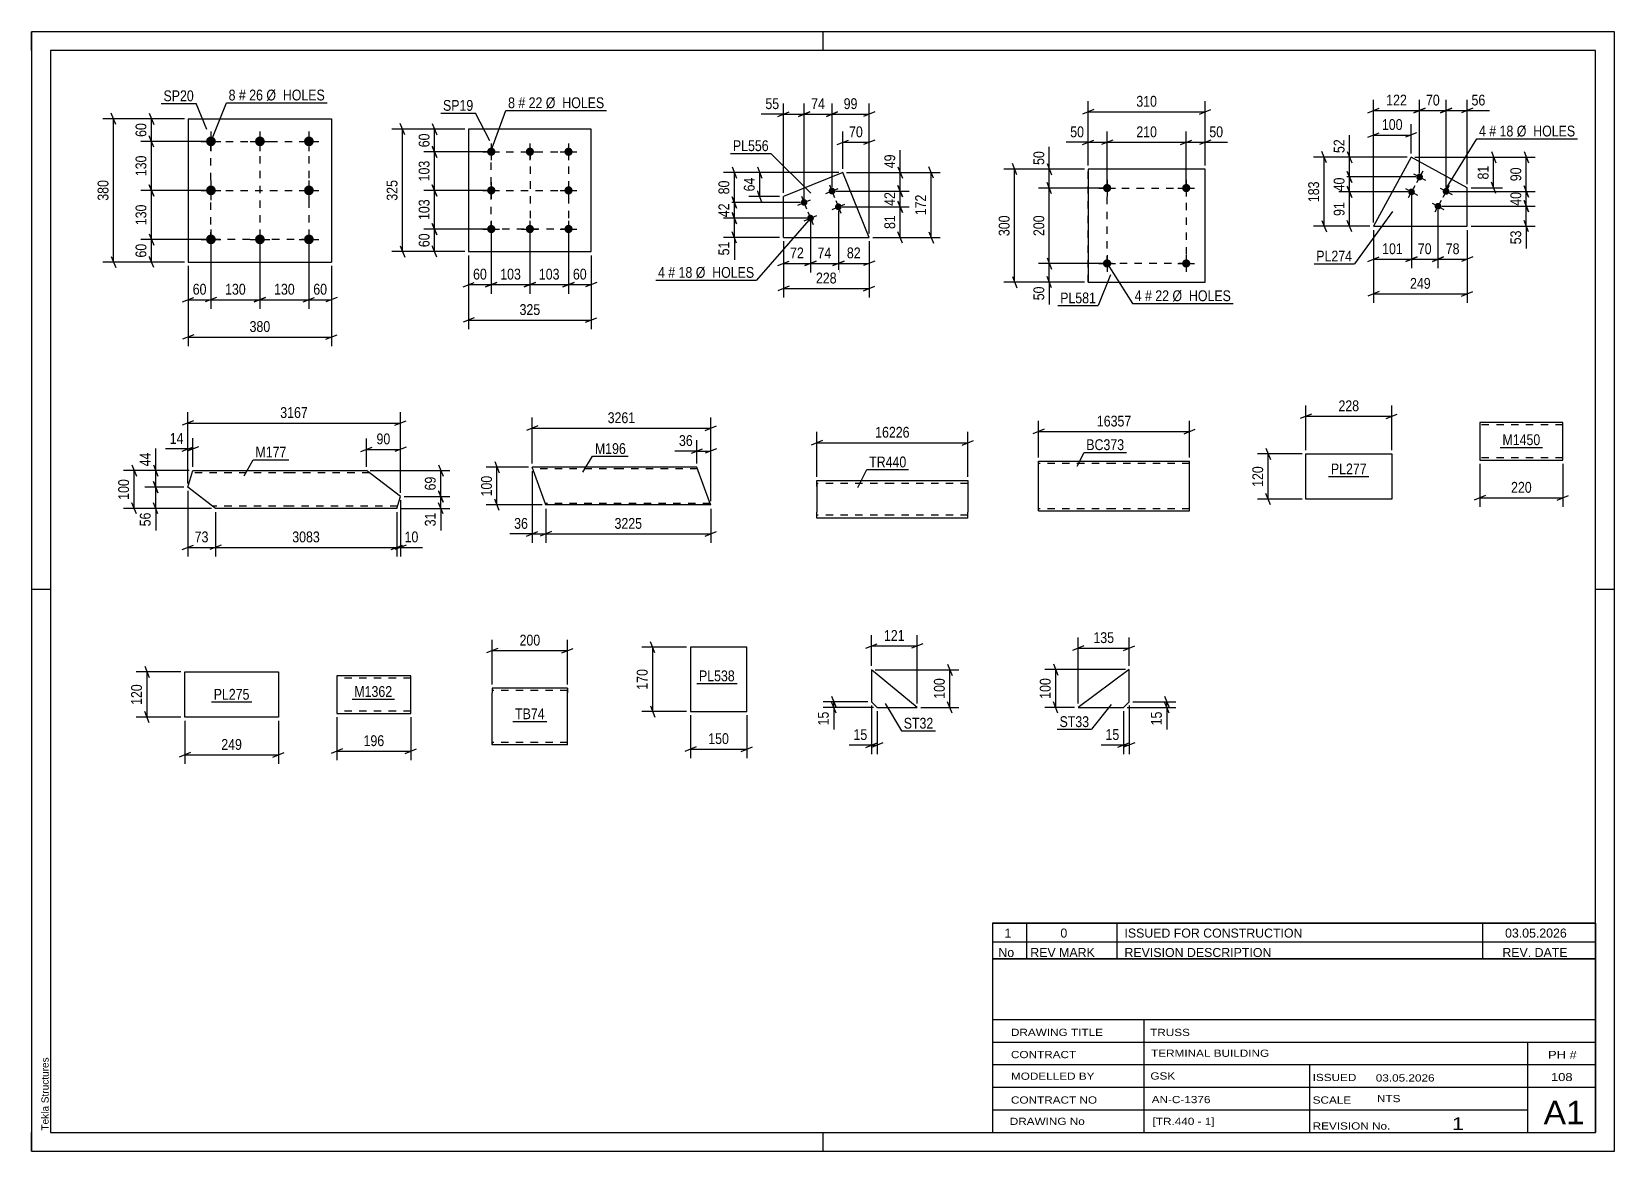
# Paper-space layout 'Layout1' of a CAD drawing. Header units: millimetres. Extents: x 0 to 420, y 0 to 297.
# The model-space entities are those that its viewports show. They can reach past a viewport. Long polylines and large blocks are cut down to what shows.
import ezdxf

# ---------------------------------------------------------------- set-up
doc = ezdxf.new("R2010")
doc.units = ezdxf.units.MM
doc.linetypes.add('DXK_LINE_DOT2', pattern=[3.9198, 1.9599, -1.9599])
doc.layers.add('Viewport layer', color=7, linetype='Continuous', plot=False)
doc.styles.add('Arial', font='ARIAL.TTF', dxfattribs={"height": 0.2})
doc.styles.add('Arial Narrow', font='ARIALN.TTF', dxfattribs={"height": 0.2})

# ---------------------------------------------------------------- blocks, each defined once
blk = doc.blocks.new('Unknown-814409524-1133')
at = {"color": 5, "linetype": 'Continuous'}
for p, q in [((420, 297), (0, 297)), ((0, 297), (0, 0)), ((0, 292), (0, 297)), ((210, 292), (210, 297)), ((420, 0), (420, 297)), ((415, 292), (5, 292)), ((5, 292), (5, 5)), ((415, 5), (415, 292)), ((5, 149), (0, 149)), ((420, 149), (415, 149)), ((0, 0), (0, 5)), ((5, 5), (415, 5)), ((210, 0), (210, 5)), ((0, 0), (420, 0))]:
    blk.add_line(p, q, dxfattribs=at)
at = {"color": 174, "linetype": 'Continuous', "style": 'Arial'}
blk.add_text('Tekla Structures', height=1.9102, rotation=90, dxfattribs=at).set_placement((4.5, 5.5))
blk = doc.blocks.new('Unknown-814409524-7042')
at = {"color": 7, "linetype": 'Continuous'}
for p, q in [((255, 51.05), (255, 5)), ((255, 51.05), (415, 51.05)), ((415, 51), (415, 5)), ((255, 35), (415, 35)), ((295.14, 35), (295.14, 5)), ((255, 29), (415, 29)), ((397, 5.05), (397, 29.05)), ((255, 23), (415, 23)), ((339.14, 23), (339.14, 5)), ((255, 17), (415, 17)), ((255, 11), (397, 11)), ((255, 5), (415, 5))]:
    blk.add_line(p, q, dxfattribs=at)
at = {"color": 7, "style": 'Arial Narrow'}
for s, height, width, p in [('DRAWING TITLE', 1.9089, 1.425378, (259.88, 30.61)), ('TRUSS', 1.909, 1.425378, (296.81, 30.59)), ('CONTRACT', 1.909, 1.425378, (259.88, 24.71)), ('TERMINAL BUILDING', 1.9089, 1.425378, (297.06, 25.07)), ('MODELLED BY', 1.9089, 1.425378, (259.88, 18.98)), ('GSK', 1.909, 1.425378, (296.88, 19.04)), ('ISSUED', 1.909, 1.425378, (339.94, 18.64)), ('03.05.2026', 1.909, 1.425378, (356.69, 18.52)), ('CONTRACT NO', 1.9089, 1.425378, (259.88, 12.66)), ('AN-C-1376', 1.909, 1.425378, (297.23, 12.78)), ('SCALE', 1.909, 1.425378, (339.94, 12.65)), ('A1', 6.204, 1.25, (401.24, 7.2)), ('DRAWING No', 1.909, 1.425378, (259.56, 7)), ('[TR.440 - 1]', 1.9089, 1.425378, (297.46, 6.99)), ('1', 3.34, 1.5, (376.91, 5.68)), ('REVISION No.', 1.9089, 1.425378, (339.94, 5.77))]:
    blk.add_text(s, height=height, dxfattribs=dict(at, width=width)).set_placement(p)
at = {"color": 7, "linetype": 'Continuous', "style": 'Arial Narrow'}
for s, height, width, p in [('PH #', 2.1, 1.42538, (402.4, 24.55)), ('108', 2.1, 1.42538, (403.19, 18.65)), ('NTS', 1.909, 1.425378, (357, 13.05))]:
    blk.add_text(s, height=height, dxfattribs=dict(at, width=width)).set_placement(p)
blk = doc.blocks.new('Unknown-814409524-7043')
at = {"color": 7, "linetype": 'Continuous'}
for p, q in [((255, 60.55), (415, 60.55)), ((415, 60.55), (255, 60.55)), ((255, 60.55), (255, 55.55)), ((264, 60.55), (264, 55.55)), ((288, 60.55), (288, 55.55)), ((385, 60.55), (385, 55.55)), ((415, 60.55), (415, 55.55)), ((255, 55.55), (415, 55.55)), ((255, 55.55), (255, 51.05)), ((255, 55.55), (415, 55.55)), ((264, 55.55), (264, 51.05)), ((288, 55.55), (288, 51.05)), ((385, 55.55), (385, 51.05)), ((415, 55.55), (415, 51.05)), ((415, 51.05), (255, 51.05))]:
    blk.add_line(p, q, dxfattribs=at)
at = {"color": 7, "linetype": 'Continuous', "style": 'Arial Narrow'}
for s, height, width, p in [('1', 2.39, 1.196471, (258.16, 56.7)), ('0', 2.39, 1.196471, (273, 56.7)), ('ISSUED FOR CONSTRUCTION', 2.3861, 1.196471, (290, 56.7)), ('03.05.2026', 2.386, 1.196471, (391, 56.7)), ('No', 2.386, 1.2, (256.54, 51.55)), ('REV MARK', 2.386, 1.2, (265, 51.55)), ('REVISION DESCRIPTION', 2.3861, 1.2, (290, 51.55)), ('REV. DATE', 2.386, 1.2, (390.28, 51.55))]:
    blk.add_text(s, height=height, dxfattribs=dict(at, width=width)).set_placement(p)
blk = doc.blocks.new('Bolt-814409524-1740 - 1706')
at = {"linetype": 'Continuous'}
for points in [[(47.57, 269.2, -1), (47.57, 266.6, -1)], [(60.57, 269.2, -1), (60.57, 266.6, -1)], [(73.57, 269.2, -1), (73.57, 266.6, -1)], [(47.57, 256.2, -1), (47.57, 253.6, -1)], [(73.57, 256.2, -1), (73.57, 253.6, -1)], [(47.57, 243.2, -1), (47.57, 240.6, -1)], [(60.57, 243.2, -1), (60.57, 240.6, -1)], [(73.57, 243.2, -1), (73.57, 240.6, -1)]]:
    blk.add_hatch(color=1, dxfattribs=at).paths.add_polyline_path(points)
at = {"color": 1, "linetype": 'Continuous'}
for p, q in [((47.57, 270.5), (47.57, 265.3)), ((60.57, 270.5), (60.57, 265.3)), ((73.57, 270.5), (73.57, 265.3)), ((44.97, 267.9), (50.17, 267.9)), ((57.97, 267.9), (63.17, 267.9)), ((70.97, 267.9), (76.17, 267.9)), ((47.57, 257.5), (47.57, 252.3)), ((73.57, 257.5), (73.57, 252.3)), ((44.97, 254.9), (50.17, 254.9)), ((70.97, 254.9), (76.17, 254.9)), ((47.57, 244.5), (47.57, 239.3)), ((60.57, 244.5), (60.57, 239.3)), ((73.57, 244.5), (73.57, 239.3)), ((44.97, 241.9), (50.17, 241.9)), ((57.97, 241.9), (63.17, 241.9)), ((70.97, 241.9), (76.17, 241.9))]:
    blk.add_line(p, q, dxfattribs=at)
blk = doc.blocks.new('Part-814409524-1755 - 1706')
at = {"color": 2, "linetype": 'Continuous'}
for p, q in [((41.57, 273.9), (41.57, 235.9)), ((41.57, 273.9), (79.57, 273.9)), ((79.57, 273.9), (79.57, 235.9)), ((41.57, 235.9), (79.57, 235.9))]:
    blk.add_line(p, q, dxfattribs=at)
blk = doc.blocks.new('Part-814409524-1544 - 1529')
at = {"color": 2, "linetype": 'Continuous'}
for p, q in [((122.22, 122.82), (122.22, 121.62)), ((142.22, 122.82), (122.22, 122.82)), ((142.22, 122.82), (142.22, 122.73)), ((142.22, 122.73), (142.22, 121.62)), ((122.22, 108.56), (122.22, 121.62)), ((142.22, 107.82), (142.22, 121.62)), ((122.22, 107.91), (122.22, 108.56)), ((122.22, 107.82), (122.22, 107.91)), ((142.22, 107.82), (122.22, 107.82))]:
    blk.add_line(p, q, dxfattribs=at)
at = {"color": 7, "linetype": 'DXK_LINE_DOT2'}
for p, q in [((142.22, 122.22), (122.22, 122.22)), ((142.22, 121.62), (142.22, 122.47)), ((122.22, 108.56), (122.22, 108.17)), ((122.22, 108.42), (122.22, 108.47)), ((142.22, 108.42), (122.22, 108.42)), ((122.22, 107.82), (122.22, 107.82)), ((142.22, 108.42), (142.22, 108.47))]:
    blk.add_line(p, q, dxfattribs=at)
blk = doc.blocks.new('Part-814409524-1270 - 1253')
at = {"color": 2, "linetype": 'Continuous'}
for p, q in [((208.36, 176.36), (208.36, 177.96)), ((208.36, 177.96), (228.36, 177.96)), ((228.46, 177.96), (248.46, 177.96)), ((248.46, 177.96), (248.46, 176.36)), ((208.36, 176.36), (208.36, 169.56)), ((248.46, 176.36), (248.46, 169.56)), ((208.36, 167.96), (208.36, 169.56)), ((248.46, 167.96), (248.46, 169.56)), ((228.36, 167.96), (208.36, 167.96)), ((248.46, 167.96), (228.46, 167.96))]:
    blk.add_line(p, q, dxfattribs=at)
at = {"color": 7, "linetype": 'DXK_LINE_DOT2'}
for p, q in [((228.36, 177.16), (208.36, 177.16)), ((208.36, 176.97), (208.36, 176.36)), ((248.46, 177.16), (228.46, 177.16)), ((248.46, 177.84), (248.46, 176.36)), ((208.36, 168.76), (208.36, 168.82)), ((208.36, 168.76), (208.36, 168.82)), ((228.36, 168.76), (208.36, 168.76)), ((248.46, 168.76), (228.46, 168.76)), ((248.46, 168.76), (248.46, 169.56)), ((248.46, 168.76), (248.46, 168.82)), ((248.46, 167.96), (248.46, 168.08))]:
    blk.add_line(p, q, dxfattribs=at)
blk = doc.blocks.new('Part-814409524-1578 - 1562')
at = {"color": 2, "linetype": 'Continuous'}
for p, q in [((234.96, 117.76), (222.87, 127.76)), ((222.87, 127.76), (222.87, 119.26)), ((222.87, 119.26), (224.37, 117.76)), ((224.37, 117.76), (234.96, 117.76))]:
    blk.add_line(p, q, dxfattribs=at)
blk = doc.blocks.new('Part-814409524-1312 - 1296')
at = {"color": 2, "linetype": 'Continuous'}
for p, q in [((115.97, 271.15), (115.97, 238.65)), ((148.47, 271.15), (115.97, 271.15)), ((148.47, 238.65), (148.47, 271.15)), ((115.97, 238.65), (148.47, 238.65))]:
    blk.add_line(p, q, dxfattribs=at)
blk = doc.blocks.new('Bolt-814409524-1345 - 1296')
at = {"linetype": 'Continuous'}
for points in [[(121.97, 266.25, -1), (121.97, 264.05, -1)], [(132.22, 266.25, -1), (132.22, 264.05, -1)], [(142.47, 266.25, -1), (142.47, 264.05, -1)], [(121.97, 256, -1), (121.97, 253.8, -1)], [(142.47, 256, -1), (142.47, 253.8, -1)], [(121.97, 245.75, -1), (121.97, 243.55, -1)], [(132.22, 245.75, -1), (132.22, 243.55, -1)], [(142.47, 245.75, -1), (142.47, 243.55, -1)]]:
    blk.add_hatch(color=1, dxfattribs=at).paths.add_polyline_path(points)
at = {"color": 1, "linetype": 'Continuous'}
for p, q in [((119.77, 265.15), (124.17, 265.15)), ((121.97, 267.35), (121.97, 262.95)), ((130.02, 265.15), (134.42, 265.15)), ((132.22, 267.35), (132.22, 262.95)), ((140.27, 265.15), (144.67, 265.15)), ((142.47, 267.35), (142.47, 262.95)), ((121.97, 257.1), (121.97, 252.7)), ((142.47, 257.1), (142.47, 252.7)), ((119.77, 254.9), (124.17, 254.9)), ((140.27, 254.9), (144.67, 254.9)), ((119.77, 244.65), (124.17, 244.65)), ((121.97, 246.85), (121.97, 242.45)), ((130.02, 244.65), (134.42, 244.65)), ((132.22, 246.85), (132.22, 242.45)), ((140.27, 244.65), (144.67, 244.65)), ((142.47, 246.85), (142.47, 242.45))]:
    blk.add_line(p, q, dxfattribs=at)
blk = doc.blocks.new('Part-814409524-1649 - 1633')
at = {"color": 2, "linetype": 'Continuous'}
for p, q in [((291.25, 127.77), (277.75, 117.77)), ((291.25, 119.27), (291.25, 127.77)), ((277.75, 117.77), (289.75, 117.77)), ((289.75, 117.77), (291.25, 119.27))]:
    blk.add_line(p, q, dxfattribs=at)
blk = doc.blocks.new('Part-814409524-1461 - 1447')
at = {"color": 2, "linetype": 'Continuous'}
for p, q in [((338.15, 172.98), (338.15, 184.98)), ((338.15, 184.98), (360.91, 184.98)), ((360.91, 184.98), (360.91, 172.98)), ((360.91, 172.98), (338.15, 172.98))]:
    blk.add_line(p, q, dxfattribs=at)
blk = doc.blocks.new('Part-814409524-1502 - 1488')
at = {"color": 2, "linetype": 'Continuous'}
for p, q in [((174.8, 133.69), (174.8, 116.69)), ((189.8, 133.69), (174.8, 133.69)), ((189.8, 116.69), (189.8, 133.69)), ((174.8, 116.69), (189.8, 116.69))]:
    blk.add_line(p, q, dxfattribs=at)
blk = doc.blocks.new('Part-814409524-1870 - 1856')
at = {"color": 2, "linetype": 'Continuous'}
for p, q in [((100.62, 126.15), (81.01, 126.15)), ((81.01, 126.15), (81.01, 116.24)), ((100.62, 116.15), (100.62, 126.15)), ((81.01, 116.24), (81.01, 116.15)), ((81.01, 116.15), (100.62, 116.15))]:
    blk.add_line(p, q, dxfattribs=at)
at = {"color": 7, "linetype": 'DXK_LINE_DOT2'}
for p, q in [((100.62, 125.55), (81.01, 125.55)), ((81.01, 116.75), (81.01, 116.8)), ((100.62, 116.75), (81.01, 116.75)), ((100.62, 116.75), (100.62, 116.8))]:
    blk.add_line(p, q, dxfattribs=at)
blk = doc.blocks.new('Bolt-814409524-1935 - 1886')
at = {"linetype": 'Continuous'}
for points in [[(286.49, 235.52, -1), (284.29, 235.52, -1)], [(307.49, 235.52, -1), (305.29, 235.52, -1)]]:
    blk.add_hatch(color=1, dxfattribs=at).paths.add_polyline_path(points)
at = {"color": 1, "linetype": 'Continuous'}
for p, q in [((283.19, 235.52), (287.59, 235.52)), ((285.39, 237.72), (285.39, 233.32)), ((304.19, 235.52), (308.59, 235.52)), ((306.39, 237.72), (306.39, 233.32))]:
    blk.add_line(p, q, dxfattribs=at)
blk = doc.blocks.new('Part-814409524-1902 - 1886')
at = {"color": 2, "linetype": 'Continuous'}
for p, q in [((280.39, 260.52), (280.39, 230.52)), ((311.39, 260.52), (280.39, 260.52)), ((311.39, 230.52), (311.39, 260.52)), ((280.39, 230.52), (311.39, 230.52))]:
    blk.add_line(p, q, dxfattribs=at)
at = {"color": 7, "linetype": 'DXK_LINE_DOT2'}
for p, q in [((280.39, 230.52), (280.39, 260.52)), ((311.39, 230.52), (311.39, 260.52))]:
    blk.add_line(p, q, dxfattribs=at)
blk = doc.blocks.new('Bolt-814409524-1940 - 1886')
at = {"linetype": 'Continuous'}
for points in [[(286.49, 255.52, -1), (284.29, 255.52, -1)], [(307.49, 255.52, -1), (305.29, 255.52, -1)]]:
    blk.add_hatch(color=1, dxfattribs=at).paths.add_polyline_path(points)
at = {"color": 1, "linetype": 'Continuous'}
for p, q in [((285.39, 257.72), (285.39, 253.32)), ((306.39, 257.72), (306.39, 253.32)), ((283.19, 255.52), (287.59, 255.52)), ((304.19, 255.52), (308.59, 255.52))]:
    blk.add_line(p, q, dxfattribs=at)
blk = doc.blocks.new('Part-814409524-2120 - 2106')
at = {"color": 2, "linetype": 'Continuous'}
for p, q in [((406.33, 193.35), (384.33, 193.35)), ((384.33, 193.35), (384.33, 183.44)), ((406.33, 183.35), (406.33, 193.35)), ((384.33, 183.44), (384.33, 183.35)), ((384.33, 183.35), (406.33, 183.35))]:
    blk.add_line(p, q, dxfattribs=at)
at = {"color": 7, "linetype": 'DXK_LINE_DOT2'}
for p, q in [((406.33, 192.75), (384.33, 192.75)), ((384.33, 183.95), (384.33, 183.99)), ((406.33, 183.95), (384.33, 183.95)), ((406.33, 183.95), (406.33, 183.99))]:
    blk.add_line(p, q, dxfattribs=at)
blk = doc.blocks.new('Part-814409524-2152 - 2136')
at = {"color": 2, "linetype": 'Continuous'}
for p, q in [((267.2, 169.86), (267.2, 183.06)), ((267.2, 183.06), (287.2, 183.06)), ((287.3, 183.06), (307.3, 183.06)), ((307.3, 169.86), (307.3, 183.06)), ((267.2, 169.86), (287.2, 169.86)), ((287.3, 169.86), (307.3, 169.86))]:
    blk.add_line(p, q, dxfattribs=at)
at = {"color": 7, "linetype": 'DXK_LINE_DOT2'}
for p, q in [((287.2, 182.46), (267.2, 182.46)), ((307.3, 182.46), (287.3, 182.46)), ((287.2, 170.46), (267.2, 170.46)), ((267.2, 169.95), (267.2, 169.86)), ((307.3, 170.46), (287.3, 170.46)), ((307.3, 169.86), (307.3, 169.95))]:
    blk.add_line(p, q, dxfattribs=at)
blk = doc.blocks.new('Bolt-814409524-2205 - 2171')
at = {"linetype": 'Continuous'}
for points in [[(205.81, 252.04, -1), (204.15, 251.36, -1)], [(213.22, 255.05, -1), (211.55, 254.37, -1)], [(207.51, 247.87, -1), (205.84, 247.19, -1)], [(214.92, 250.89, -1), (213.25, 250.21, -1)]]:
    blk.add_hatch(color=1, dxfattribs=at).paths.add_polyline_path(points)
at = {"color": 1, "linetype": 'Continuous'}
for p, q in [((211.71, 256.38), (213.07, 253.05)), ((203.31, 251.02), (206.65, 252.38)), ((204.3, 253.36), (205.66, 250.03)), ((210.72, 254.03), (214.06, 255.39)), ((213.41, 252.21), (214.76, 248.88)), ((205.01, 246.85), (208.34, 248.21)), ((206, 249.2), (207.36, 245.86)), ((212.42, 249.87), (215.75, 251.23))]:
    blk.add_line(p, q, dxfattribs=at)
blk = doc.blocks.new('Part-814409524-2220 - 2171')
at = {"color": 2, "linetype": 'Continuous'}
for p, q in [((215.24, 259.65), (199.49, 253.24)), ((222.25, 242.43), (215.24, 259.65)), ((199.49, 242.43), (199.49, 253.24)), ((199.49, 242.43), (222.25, 242.43))]:
    blk.add_line(p, q, dxfattribs=at)
blk = doc.blocks.new('Part-814409524-2368 - 2352')
at = {"color": 2, "linetype": 'Continuous'}
for p, q in [((156.46, 181.46), (132.82, 181.46)), ((136.46, 171.46), (132.82, 181.46)), ((176.56, 181.46), (156.56, 181.46)), ((179.91, 172.26), (176.56, 181.46)), ((180.2, 171.46), (179.91, 172.26)), ((156.46, 171.46), (136.46, 171.46)), ((180.2, 171.46), (156.56, 171.46))]:
    blk.add_line(p, q, dxfattribs=at)
at = {"color": 7, "linetype": 'DXK_LINE_DOT2'}
for p, q in [((156.46, 181.06), (132.97, 181.06)), ((176.71, 181.06), (156.56, 181.06)), ((156.46, 171.86), (136.32, 171.86)), ((136.38, 171.69), (136.46, 171.46)), ((180.06, 171.86), (156.56, 171.86)), ((180.18, 171.52), (180.12, 171.69)), ((180.2, 171.46), (180.18, 171.52))]:
    blk.add_line(p, q, dxfattribs=at)
blk = doc.blocks.new('Part-814409524-2483 - 2467')
at = {"color": 2, "linetype": 'Continuous'}
for p, q in [((41.41, 176.16), (42.78, 180.56)), ((42.78, 180.56), (68.76, 180.56)), ((68.86, 180.56), (88.86, 180.56)), ((97.85, 173.71), (88.86, 180.56)), ((48.76, 170.56), (41.41, 176.16)), ((96.87, 170.56), (97.85, 173.71)), ((68.76, 170.56), (48.76, 170.56)), ((96.87, 170.56), (68.86, 170.56))]:
    blk.add_line(p, q, dxfattribs=at)
at = {"color": 7, "linetype": 'DXK_LINE_DOT2'}
for p, q in [((68.76, 179.96), (42.6, 179.96)), ((89.64, 179.96), (68.86, 179.96)), ((68.76, 171.16), (47.97, 171.16)), ((97.06, 171.16), (68.86, 171.16))]:
    blk.add_line(p, q, dxfattribs=at)
blk = doc.blocks.new('Part-814409524-2763 - 2759')
at = {"color": 2, "linetype": 'Continuous'}
for p, q in [((40.61, 115.15), (40.61, 127.15)), ((40.61, 127.15), (65.5, 127.15)), ((65.5, 127.15), (65.5, 115.15)), ((65.5, 115.15), (40.61, 115.15))]:
    blk.add_line(p, q, dxfattribs=at)
blk = doc.blocks.new('Part-814409524-6716 - 6715')
at = {"color": 2, "linetype": 'Continuous'}
for p, q in [((366.04, 263.68), (356.08, 245.37)), ((380.97, 255.55), (366.04, 263.68)), ((380.97, 245.37), (380.97, 255.55)), ((356.08, 245.37), (380.97, 245.37))]:
    blk.add_line(p, q, dxfattribs=at)
blk = doc.blocks.new('Bolt-814409524-6717 - 6715')
at = {"linetype": 'Continuous'}
for points in [[(369.11, 258.02, -1), (367.53, 258.88, -1)], [(366.96, 254.07, -1), (365.38, 254.93, -1)], [(376.14, 254.2, -1), (374.56, 255.06, -1)], [(373.99, 250.25, -1), (372.41, 251.11, -1)]]:
    blk.add_hatch(color=1, dxfattribs=at).paths.add_polyline_path(points)
at = {"color": 1, "linetype": 'Continuous'}
for p, q in [((366.74, 259.31), (369.9, 257.59)), ((369.18, 260.03), (367.46, 256.87)), ((376.21, 256.21), (374.49, 253.05)), ((364.59, 255.36), (367.75, 253.64)), ((367.03, 256.08), (365.31, 252.92)), ((374.06, 252.26), (372.34, 249.1)), ((373.77, 255.49), (376.93, 253.77)), ((371.62, 251.54), (374.78, 249.82))]:
    blk.add_line(p, q, dxfattribs=at)
blk = doc.blocks.new('Rectangle-814409524-1842 - 1706')
at = {"color": 1, "linetype": 'DXK_LINE_DOT2'}
blk.add_lwpolyline([(47.57, 267.9), (73.57, 267.9), (73.57, 241.9), (47.57, 241.9), (47.57, 267.9)], close=True, dxfattribs=at)
blk = doc.blocks.new('Rectangle-814409524-1433 - 1296')
at = {"color": 1, "linetype": 'DXK_LINE_DOT2'}
blk.add_lwpolyline([(121.97, 265.15), (142.47, 265.15), (142.47, 244.65), (121.97, 244.65), (121.97, 265.15)], close=True, dxfattribs=at)
blk = doc.blocks.new('Rectangle-814409524-2049 - 1886')
at = {"color": 1, "linetype": 'DXK_LINE_DOT2'}
blk.add_lwpolyline([(285.39, 255.52), (306.39, 255.52), (306.39, 235.52), (285.39, 235.52), (285.39, 255.52)], close=True, dxfattribs=at)
blk = doc.blocks.new('Line-814409524-1835 - 1706')
at = {"color": 1, "linetype": 'DXK_LINE_DOT2'}
blk.add_line((60.57, 267.9), (60.57, 241.9), dxfattribs=at)
blk = doc.blocks.new('Line-814409524-1426 - 1296')
at = {"color": 1, "linetype": 'DXK_LINE_DOT2'}
blk.add_line((121.97, 254.85), (142.47, 254.85), dxfattribs=at)
blk = doc.blocks.new('Line-814409524-1828 - 1706')
at = {"color": 1, "linetype": 'DXK_LINE_DOT2'}
blk.add_line((47.57, 254.9), (73.57, 254.9), dxfattribs=at)
blk = doc.blocks.new('Line-814409524-1419 - 1296')
at = {"color": 1, "linetype": 'DXK_LINE_DOT2'}
blk.add_line((132.27, 265.15), (132.27, 244.65), dxfattribs=at)
blk = doc.blocks.new('StraightDimension-814409524-3406 - 1706')
at = {"color": 7, "linetype": 'Continuous'}
for p, q in [((60.57, 240.9), (60.57, 223.5)), ((73.57, 240.9), (73.57, 223.5)), ((62.07, 226.5), (59.07, 225.3)), ((60.57, 225.9), (73.57, 225.9)), ((72.07, 225.3), (75.07, 226.5))]:
    blk.add_line(p, q, dxfattribs=at)
at = {"color": 0}
blk.add_wipeout([(70.41, 226.65), (70.41, 230.85), (63.73, 230.85), (63.73, 226.65)], dxfattribs=at)
at = {"color": 3, "style": 'Arial Narrow'}
blk.add_text('130', height=2.863, dxfattribs=at).set_placement((64.33, 227.25))
blk = doc.blocks.new('StraightDimension-814409524-1814 - 1706')
at = {"color": 7, "linetype": 'Continuous'}
for p, q in [((46.57, 241.9), (28.94, 241.9)), ((31.19, 243.4), (32.39, 240.4)), ((31.79, 235.9), (31.79, 241.9)), ((40.57, 235.9), (28.94, 235.9)), ((32.39, 234.4), (31.19, 237.4))]:
    blk.add_line(p, q, dxfattribs=at)
at = {"color": 0}
blk.add_wipeout([(31.04, 241.33), (26.84, 241.33), (26.84, 236.48), (31.04, 236.48)], dxfattribs=at)
at = {"color": 3, "style": 'Arial Narrow'}
blk.add_text('60', height=2.863, rotation=90.0002, dxfattribs=at).set_placement((30.44, 237.08))
blk = doc.blocks.new('StraightDimension-814409524-1757 - 1706')
at = {"color": 7, "linetype": 'Continuous'}
for p, q in [((41.57, 234.9), (41.57, 213.6)), ((79.57, 234.9), (79.57, 213.6)), ((43.07, 216.6), (40.07, 215.4)), ((41.57, 216), (79.57, 216)), ((78.07, 215.4), (81.07, 216.6))]:
    blk.add_line(p, q, dxfattribs=at)
at = {"color": 0}
blk.add_wipeout([(63.91, 216.75), (63.91, 220.95), (57.23, 220.95), (57.23, 216.75)], dxfattribs=at)
at = {"color": 3, "style": 'Arial Narrow'}
blk.add_text('380', height=2.863, dxfattribs=at).set_placement((57.83, 217.35))
blk = doc.blocks.new('StraightDimension-814409524-1768 - 1706')
at = {"color": 7, "linetype": 'Continuous'}
for p, q in [((73.57, 240.9), (73.57, 223.5)), ((79.57, 234.9), (79.57, 223.5)), ((72.07, 225.3), (75.07, 226.5)), ((73.57, 225.9), (79.57, 225.9)), ((81.07, 226.5), (78.07, 225.3))]:
    blk.add_line(p, q, dxfattribs=at)
at = {"color": 0}
blk.add_wipeout([(79, 226.65), (79, 230.85), (74.14, 230.85), (74.14, 226.65)], dxfattribs=at)
at = {"color": 3, "style": 'Arial Narrow'}
blk.add_text('60', height=2.863, dxfattribs=at).set_placement((74.74, 227.25))
blk = doc.blocks.new('StraightDimension-814409524-1778 - 1706')
at = {"color": 7, "linetype": 'Continuous'}
for p, q in [((47.57, 240.9), (47.57, 223.5)), ((41.57, 234.9), (41.57, 223.5)), ((40.07, 225.3), (43.07, 226.5)), ((41.57, 225.9), (47.57, 225.9)), ((49.07, 226.5), (46.07, 225.3))]:
    blk.add_line(p, q, dxfattribs=at)
at = {"color": 0}
blk.add_wipeout([(47, 226.65), (47, 230.85), (42.14, 230.85), (42.14, 226.65)], dxfattribs=at)
at = {"color": 3, "style": 'Arial Narrow'}
blk.add_text('60', height=2.863, dxfattribs=at).set_placement((42.74, 227.25))
blk = doc.blocks.new('StraightDimension-814409524-1793 - 1706')
at = {"color": 7, "linetype": 'Continuous'}
for p, q in [((40.57, 273.9), (18.87, 273.9)), ((22.32, 272.4), (21.12, 275.4)), ((21.72, 235.9), (21.72, 273.9)), ((40.57, 235.9), (18.87, 235.9)), ((21.12, 237.4), (22.32, 234.4))]:
    blk.add_line(p, q, dxfattribs=at)
at = {"color": 0}
blk.add_wipeout([(20.97, 258.25), (16.77, 258.25), (16.77, 251.56), (20.97, 251.56)], dxfattribs=at)
at = {"color": 3, "style": 'Arial Narrow'}
blk.add_text('380', height=2.863, rotation=90.0002, dxfattribs=at).set_placement((20.37, 252.16))
blk = doc.blocks.new('StraightDimension-814409524-1804 - 1706')
at = {"color": 7, "linetype": 'Continuous'}
for p, q in [((40.57, 273.9), (28.94, 273.9)), ((31.19, 275.4), (32.39, 272.4)), ((31.79, 267.9), (31.79, 273.9)), ((32.39, 266.4), (31.19, 269.4)), ((46.57, 267.9), (28.94, 267.9))]:
    blk.add_line(p, q, dxfattribs=at)
at = {"color": 0}
blk.add_wipeout([(31.04, 273.33), (26.84, 273.33), (26.84, 268.48), (31.04, 268.48)], dxfattribs=at)
at = {"color": 3, "style": 'Arial Narrow'}
blk.add_text('60', height=2.863, rotation=90.0002, dxfattribs=at).set_placement((30.44, 269.08))
blk = doc.blocks.new('StraightDimension-814409524-3404 - 1706')
at = {"color": 7, "linetype": 'Continuous'}
for p, q in [((47.57, 240.9), (47.57, 223.5)), ((60.57, 240.9), (60.57, 223.5)), ((49.07, 226.5), (46.07, 225.3)), ((47.57, 225.9), (60.57, 225.9)), ((59.07, 225.3), (62.07, 226.5))]:
    blk.add_line(p, q, dxfattribs=at)
at = {"color": 0}
blk.add_wipeout([(57.41, 226.65), (57.41, 230.85), (50.73, 230.85), (50.73, 226.65)], dxfattribs=at)
at = {"color": 3, "style": 'Arial Narrow'}
blk.add_text('130', height=2.863, dxfattribs=at).set_placement((51.33, 227.25))
blk = doc.blocks.new('StraightDimension-814409524-3426 - 1706')
at = {"color": 7, "linetype": 'Continuous'}
for p, q in [((32.39, 253.4), (31.19, 256.4)), ((46.57, 254.9), (28.94, 254.9)), ((31.79, 241.9), (31.79, 254.9)), ((46.57, 241.9), (28.94, 241.9)), ((31.19, 243.4), (32.39, 240.4))]:
    blk.add_line(p, q, dxfattribs=at)
at = {"color": 0}
blk.add_wipeout([(31.04, 251.75), (26.84, 251.75), (26.84, 245.06), (31.04, 245.06)], dxfattribs=at)
at = {"color": 3, "style": 'Arial Narrow'}
blk.add_text('130', height=2.863, rotation=90.0002, dxfattribs=at).set_placement((30.44, 245.66))
blk = doc.blocks.new('StraightDimension-814409524-3428 - 1706')
at = {"color": 7, "linetype": 'Continuous'}
for p, q in [((32.39, 266.4), (31.19, 269.4)), ((46.57, 267.9), (28.94, 267.9)), ((31.79, 254.9), (31.79, 267.9)), ((31.19, 256.4), (32.39, 253.4)), ((46.57, 254.9), (28.94, 254.9))]:
    blk.add_line(p, q, dxfattribs=at)
at = {"color": 0}
blk.add_wipeout([(31.04, 264.75), (26.84, 264.75), (26.84, 258.06), (31.04, 258.06)], dxfattribs=at)
at = {"color": 3, "style": 'Arial Narrow'}
blk.add_text('130', height=2.863, rotation=90.0002, dxfattribs=at).set_placement((30.44, 258.66))
blk = doc.blocks.new('StraightDimension-814409524-1546 - 1529')
at = {"color": 7, "linetype": 'Continuous'}
for p, q in [((122.22, 123.82), (122.22, 135.67)), ((142.22, 123.82), (142.22, 135.67)), ((123.72, 133.42), (120.72, 132.22)), ((122.22, 132.82), (142.22, 132.82)), ((140.72, 132.22), (143.72, 133.42))]:
    blk.add_line(p, q, dxfattribs=at)
at = {"color": 0}
blk.add_wipeout([(135.56, 133.57), (135.56, 137.77), (128.88, 137.77), (128.88, 133.57)], dxfattribs=at)
at = {"color": 3, "style": 'Arial Narrow'}
blk.add_text('200', height=2.863, dxfattribs=at).set_placement((129.48, 134.17))
blk = doc.blocks.new('StraightDimension-814409524-1277 - 1253')
at = {"color": 7, "linetype": 'Continuous'}
for p, q in [((208.36, 178.96), (208.36, 190.81)), ((248.46, 178.96), (248.46, 190.81)), ((209.86, 188.56), (206.86, 187.36)), ((208.36, 187.96), (248.46, 187.96)), ((246.96, 187.36), (249.96, 188.56))]:
    blk.add_line(p, q, dxfattribs=at)
at = {"color": 0}
blk.add_wipeout([(233.58, 188.71), (233.58, 192.91), (223.24, 192.91), (223.24, 188.71)], dxfattribs=at)
at = {"color": 3, "style": 'Arial Narrow'}
blk.add_text('16226', height=2.863, dxfattribs=at).set_placement((223.84, 189.31))
blk = doc.blocks.new('StraightDimension-814409524-1618 - 1562')
at = {"color": 7, "linetype": 'Continuous'}
for p, q in [((223.87, 127.76), (246.05, 127.76)), ((243.05, 129.26), (244.25, 126.26)), ((243.65, 117.76), (243.65, 127.76)), ((235.96, 117.76), (246.05, 117.76)), ((244.25, 116.26), (243.05, 119.26))]:
    blk.add_line(p, q, dxfattribs=at)
at = {"color": 0}
blk.add_wipeout([(242.9, 126.1), (238.7, 126.1), (238.7, 119.42), (242.9, 119.42)], dxfattribs=at)
at = {"color": 3, "style": 'Arial Narrow'}
blk.add_text('100', height=2.863, rotation=90.0002, dxfattribs=at).set_placement((242.3, 120.02))
blk = doc.blocks.new('StraightDimension-814409524-1596 - 1562')
at = {"color": 7, "linetype": 'Continuous'}
for p, q in [((221.37, 133.46), (224.37, 134.66)), ((222.87, 128.76), (222.87, 136.91)), ((236.46, 134.66), (233.46, 133.46)), ((234.96, 118.76), (234.96, 136.91)), ((222.87, 134.06), (234.96, 134.06))]:
    blk.add_line(p, q, dxfattribs=at)
at = {"color": 0}
blk.add_wipeout([(232.26, 134.81), (232.26, 139.01), (225.57, 139.01), (225.57, 134.81)], dxfattribs=at)
at = {"color": 3, "style": 'Arial Narrow'}
blk.add_text('121', height=2.863, dxfattribs=at).set_placement((226.17, 135.41))
blk = doc.blocks.new('StraightDimension-814409524-1580 - 1562')
at = {"color": 7, "linetype": 'Continuous'}
for p, q in [((222.87, 118.26), (222.87, 105.36)), ((224.37, 116.76), (224.37, 105.36)), ((221.37, 107.16), (224.37, 108.36)), ((225.87, 108.36), (222.87, 107.16)), ((222.87, 107.76), (224.37, 107.76))]:
    blk.add_line(p, q, dxfattribs=at)
at = {"color": 0}
blk.add_wipeout([(222.34, 108.51), (222.34, 112.71), (217.49, 112.71), (217.49, 108.51)], dxfattribs=at)
at = {"color": 7, "linetype": 'Continuous'}
blk.add_line((222.87, 107.76), (216.96, 107.76), dxfattribs=at)
blk.add_line((222.87, 107.76), (216.96, 107.76), dxfattribs=at)
at = {"color": 3, "style": 'Arial Narrow'}
blk.add_text('15', height=2.863, dxfattribs=at).set_placement((218.09, 109.11))
blk = doc.blocks.new('StraightDimension-814409524-1607 - 1562')
at = {"color": 7, "linetype": 'Continuous'}
for p, q in [((221.87, 119.26), (210.02, 119.26)), ((223.37, 117.76), (210.02, 117.76)), ((212.27, 120.76), (213.47, 117.76)), ((213.47, 116.26), (212.27, 119.26)), ((212.87, 117.76), (212.87, 119.26))]:
    blk.add_line(p, q, dxfattribs=at)
at = {"color": 0}
blk.add_wipeout([(212.12, 117.24), (207.92, 117.24), (207.92, 112.38), (212.12, 112.38)], dxfattribs=at)
at = {"color": 7, "linetype": 'Continuous'}
blk.add_line((212.87, 117.76), (212.87, 111.86), dxfattribs=at)
blk.add_line((212.87, 117.76), (212.87, 111.86), dxfattribs=at)
at = {"color": 3, "style": 'Arial Narrow'}
blk.add_text('15', height=2.863, rotation=90.0002, dxfattribs=at).set_placement((211.52, 112.98))
blk = doc.blocks.new('StraightDimension-814409524-1351 - 1296')
at = {"color": 7, "linetype": 'Continuous'}
for p, q in [((120.97, 244.65), (104.07, 244.65)), ((106.32, 246.15), (107.52, 243.15)), ((106.92, 238.65), (106.92, 244.65)), ((107.52, 237.15), (106.32, 240.15)), ((114.97, 238.65), (104.07, 238.65))]:
    blk.add_line(p, q, dxfattribs=at)
at = {"color": 0}
blk.add_wipeout([(106.17, 244.08), (101.97, 244.08), (101.97, 239.23), (106.17, 239.23)], dxfattribs=at)
at = {"color": 3, "style": 'Arial Narrow'}
blk.add_text('60', height=2.863, rotation=90.0002, dxfattribs=at).set_placement((105.57, 239.83))
blk = doc.blocks.new('StraightDimension-814409524-1409 - 1296')
at = {"color": 7, "linetype": 'Continuous'}
for p, q in [((115.97, 237.65), (115.97, 218.1)), ((148.47, 237.65), (148.47, 218.1)), ((117.47, 221.1), (114.47, 219.9)), ((115.97, 220.5), (148.47, 220.5)), ((146.97, 219.9), (149.97, 221.1))]:
    blk.add_line(p, q, dxfattribs=at)
at = {"color": 0}
blk.add_wipeout([(135.56, 221.25), (135.56, 225.45), (128.88, 225.45), (128.88, 221.25)], dxfattribs=at)
at = {"color": 3, "style": 'Arial Narrow'}
blk.add_text('325', height=2.863, dxfattribs=at).set_placement((129.48, 221.85))
blk = doc.blocks.new('StraightDimension-814409524-1362 - 1296')
at = {"color": 7, "linetype": 'Continuous'}
for p, q in [((114.97, 271.15), (104.07, 271.15)), ((106.32, 272.65), (107.52, 269.65)), ((106.92, 265.15), (106.92, 271.15)), ((120.97, 265.15), (104.07, 265.15)), ((107.52, 263.65), (106.32, 266.65))]:
    blk.add_line(p, q, dxfattribs=at)
at = {"color": 0}
blk.add_wipeout([(106.17, 270.58), (101.97, 270.58), (101.97, 265.73), (106.17, 265.73)], dxfattribs=at)
at = {"color": 3, "style": 'Arial Narrow'}
blk.add_text('60', height=2.863, rotation=90.0002, dxfattribs=at).set_placement((105.57, 266.33))
blk = doc.blocks.new('StraightDimension-814409524-1373 - 1296')
at = {"color": 7, "linetype": 'Continuous'}
for p, q in [((114.97, 271.15), (95.57, 271.15)), ((99.02, 269.65), (97.82, 272.65)), ((98.42, 238.65), (98.42, 271.15)), ((97.82, 240.15), (99.02, 237.15)), ((114.97, 238.65), (95.57, 238.65))]:
    blk.add_line(p, q, dxfattribs=at)
at = {"color": 0}
blk.add_wipeout([(97.67, 258.25), (93.47, 258.25), (93.47, 251.56), (97.67, 251.56)], dxfattribs=at)
at = {"color": 3, "style": 'Arial Narrow'}
blk.add_text('325', height=2.863, rotation=90.0002, dxfattribs=at).set_placement((97.07, 252.16))
blk = doc.blocks.new('StraightDimension-814409524-1384 - 1296')
at = {"color": 7, "linetype": 'Continuous'}
for p, q in [((142.47, 243.65), (142.47, 227.5)), ((148.47, 237.65), (148.47, 227.5)), ((140.97, 229.3), (143.97, 230.5)), ((142.47, 229.9), (148.47, 229.9)), ((149.97, 230.5), (146.97, 229.3))]:
    blk.add_line(p, q, dxfattribs=at)
at = {"color": 0}
blk.add_wipeout([(147.9, 230.65), (147.9, 234.85), (143.04, 234.85), (143.04, 230.65)], dxfattribs=at)
at = {"color": 3, "style": 'Arial Narrow'}
blk.add_text('60', height=2.863, dxfattribs=at).set_placement((143.64, 231.25))
blk = doc.blocks.new('StraightDimension-814409524-1394 - 1296')
at = {"color": 7, "linetype": 'Continuous'}
for p, q in [((121.97, 243.65), (121.97, 227.5)), ((115.97, 237.65), (115.97, 227.5)), ((114.47, 229.3), (117.47, 230.5)), ((115.97, 229.9), (121.97, 229.9)), ((123.47, 230.5), (120.47, 229.3))]:
    blk.add_line(p, q, dxfattribs=at)
at = {"color": 0}
blk.add_wipeout([(121.4, 230.65), (121.4, 234.85), (116.54, 234.85), (116.54, 230.65)], dxfattribs=at)
at = {"color": 3, "style": 'Arial Narrow'}
blk.add_text('60', height=2.863, dxfattribs=at).set_placement((117.14, 231.25))
blk = doc.blocks.new('StraightDimension-814409524-2827 - 1296')
at = {"color": 7, "linetype": 'Continuous'}
for p, q in [((106.32, 256.4), (107.52, 253.4)), ((120.97, 254.9), (104.07, 254.9)), ((106.92, 244.65), (106.92, 254.9)), ((120.97, 244.65), (104.07, 244.65)), ((107.52, 243.15), (106.32, 246.15))]:
    blk.add_line(p, q, dxfattribs=at)
at = {"color": 0}
blk.add_wipeout([(106.17, 253.12), (101.97, 253.12), (101.97, 246.44), (106.17, 246.44)], dxfattribs=at)
at = {"color": 3, "style": 'Arial Narrow'}
blk.add_text('103', height=2.863, rotation=90.0002, dxfattribs=at).set_placement((105.57, 247.04))
blk = doc.blocks.new('StraightDimension-814409524-2829 - 1296')
at = {"color": 7, "linetype": 'Continuous'}
for p, q in [((120.97, 265.15), (104.07, 265.15)), ((106.32, 266.65), (107.52, 263.65)), ((106.92, 254.9), (106.92, 265.15)), ((107.52, 253.4), (106.32, 256.4)), ((120.97, 254.9), (104.07, 254.9))]:
    blk.add_line(p, q, dxfattribs=at)
at = {"color": 0}
blk.add_wipeout([(106.17, 263.37), (101.97, 263.37), (101.97, 256.69), (106.17, 256.69)], dxfattribs=at)
at = {"color": 3, "style": 'Arial Narrow'}
blk.add_text('103', height=2.863, rotation=90.0002, dxfattribs=at).set_placement((105.57, 257.29))
blk = doc.blocks.new('StraightDimension-814409524-2849 - 1296')
at = {"color": 7, "linetype": 'Continuous'}
for p, q in [((121.97, 243.65), (121.97, 227.5)), ((132.22, 243.65), (132.22, 227.5)), ((120.47, 229.3), (123.47, 230.5)), ((121.97, 229.9), (132.22, 229.9)), ((133.72, 230.5), (130.72, 229.3))]:
    blk.add_line(p, q, dxfattribs=at)
at = {"color": 0}
blk.add_wipeout([(130.44, 230.65), (130.44, 234.85), (123.75, 234.85), (123.75, 230.65)], dxfattribs=at)
at = {"color": 3, "style": 'Arial Narrow'}
blk.add_text('103', height=2.863, dxfattribs=at).set_placement((124.35, 231.25))
blk = doc.blocks.new('StraightDimension-814409524-2851 - 1296')
at = {"color": 7, "linetype": 'Continuous'}
for p, q in [((132.22, 243.65), (132.22, 227.5)), ((142.47, 243.65), (142.47, 227.5)), ((130.72, 229.3), (133.72, 230.5)), ((132.22, 229.9), (142.47, 229.9)), ((143.97, 230.5), (140.97, 229.3))]:
    blk.add_line(p, q, dxfattribs=at)
at = {"color": 0}
blk.add_wipeout([(140.69, 230.65), (140.69, 234.85), (134, 234.85), (134, 230.65)], dxfattribs=at)
at = {"color": 3, "style": 'Arial Narrow'}
blk.add_text('103', height=2.863, dxfattribs=at).set_placement((134.6, 231.25))
blk = doc.blocks.new('StraightDimension-814409524-1677 - 1633')
at = {"color": 7, "linetype": 'Continuous'}
for p, q in [((291.25, 118.27), (291.25, 105.37)), ((289.75, 116.77), (289.75, 105.37)), ((288.25, 107.17), (291.25, 108.37)), ((292.75, 108.37), (289.75, 107.17)), ((289.75, 107.77), (291.25, 107.77))]:
    blk.add_line(p, q, dxfattribs=at)
at = {"color": 0}
blk.add_wipeout([(289.22, 108.52), (289.22, 112.72), (284.37, 112.72), (284.37, 108.52)], dxfattribs=at)
at = {"color": 7, "linetype": 'Continuous'}
blk.add_line((289.75, 107.77), (283.84, 107.77), dxfattribs=at)
blk.add_line((289.75, 107.77), (283.84, 107.77), dxfattribs=at)
at = {"color": 3, "style": 'Arial Narrow'}
blk.add_text('15', height=2.863, dxfattribs=at).set_placement((284.97, 109.12))
blk = doc.blocks.new('StraightDimension-814409524-1691 - 1633')
at = {"color": 7, "linetype": 'Continuous'}
for p, q in [((277.75, 118.77), (277.75, 136.33)), ((291.25, 128.77), (291.25, 136.33)), ((279.25, 134.08), (276.25, 132.88)), ((277.75, 133.48), (291.25, 133.48)), ((289.75, 132.88), (292.75, 134.08))]:
    blk.add_line(p, q, dxfattribs=at)
at = {"color": 0}
blk.add_wipeout([(287.84, 134.23), (287.84, 138.43), (281.16, 138.43), (281.16, 134.23)], dxfattribs=at)
at = {"color": 3, "style": 'Arial Narrow'}
blk.add_text('135', height=2.863, dxfattribs=at).set_placement((281.76, 134.83))
blk = doc.blocks.new('StraightDimension-814409524-1651 - 1633')
at = {"color": 7, "linetype": 'Continuous'}
for p, q in [((290.75, 117.77), (303.65, 117.77)), ((292.25, 119.27), (303.65, 119.27)), ((300.65, 120.77), (301.85, 117.77)), ((301.85, 116.27), (300.65, 119.27)), ((301.25, 117.77), (301.25, 119.27))]:
    blk.add_line(p, q, dxfattribs=at)
at = {"color": 0}
blk.add_wipeout([(300.5, 117.24), (296.3, 117.24), (296.3, 112.39), (300.5, 112.39)], dxfattribs=at)
at = {"color": 7, "linetype": 'Continuous'}
blk.add_line((301.25, 117.77), (301.25, 111.86), dxfattribs=at)
blk.add_line((301.25, 117.77), (301.25, 111.86), dxfattribs=at)
at = {"color": 3, "style": 'Arial Narrow'}
blk.add_text('15', height=2.863, rotation=90.0002, dxfattribs=at).set_placement((299.9, 112.99))
blk = doc.blocks.new('StraightDimension-814409524-1663 - 1633')
at = {"color": 7, "linetype": 'Continuous'}
for p, q in [((290.25, 127.77), (268.9, 127.77)), ((271.15, 129.27), (272.35, 126.27)), ((271.75, 117.77), (271.75, 127.77)), ((276.75, 117.77), (268.9, 117.77)), ((272.35, 116.27), (271.15, 119.27))]:
    blk.add_line(p, q, dxfattribs=at)
at = {"color": 0}
blk.add_wipeout([(271, 126.11), (266.8, 126.11), (266.8, 119.43), (271, 119.43)], dxfattribs=at)
at = {"color": 3, "style": 'Arial Narrow'}
blk.add_text('100', height=2.863, rotation=90.0002, dxfattribs=at).set_placement((270.4, 120.03))
blk = doc.blocks.new('StraightDimension-814409524-1463 - 1447')
at = {"color": 7, "linetype": 'Continuous'}
for p, q in [((338.15, 185.98), (338.15, 197.83)), ((360.91, 185.98), (360.91, 197.83)), ((339.65, 195.58), (336.65, 194.38)), ((338.15, 194.98), (360.91, 194.98)), ((359.41, 194.38), (362.41, 195.58))]:
    blk.add_line(p, q, dxfattribs=at)
at = {"color": 0}
blk.add_wipeout([(352.87, 195.73), (352.87, 199.93), (346.19, 199.93), (346.19, 195.73)], dxfattribs=at)
at = {"color": 3, "style": 'Arial Narrow'}
blk.add_text('228', height=2.863, dxfattribs=at).set_placement((346.79, 196.33))
blk = doc.blocks.new('StraightDimension-814409524-1474 - 1447')
at = {"color": 7, "linetype": 'Continuous'}
for p, q in [((337.15, 184.98), (325.3, 184.98)), ((327.55, 186.48), (328.75, 183.48)), ((328.15, 172.98), (328.15, 184.98)), ((337.15, 172.98), (325.3, 172.98)), ((328.75, 171.48), (327.55, 174.48))]:
    blk.add_line(p, q, dxfattribs=at)
at = {"color": 0}
blk.add_wipeout([(327.4, 182.32), (323.2, 182.32), (323.2, 175.64), (327.4, 175.64)], dxfattribs=at)
at = {"color": 3, "style": 'Arial Narrow'}
blk.add_text('120', height=2.863, rotation=90.0002, dxfattribs=at).set_placement((326.8, 176.24))
blk = doc.blocks.new('StraightDimension-814409524-1515 - 1488')
at = {"color": 7, "linetype": 'Continuous'}
for p, q in [((165.4, 132.19), (164.2, 135.19)), ((173.8, 133.69), (161.95, 133.69)), ((164.8, 116.69), (164.8, 133.69)), ((164.2, 118.19), (165.4, 115.19)), ((173.8, 116.69), (161.95, 116.69))]:
    blk.add_line(p, q, dxfattribs=at)
at = {"color": 0}
blk.add_wipeout([(164.05, 128.53), (159.85, 128.53), (159.85, 121.85), (164.05, 121.85)], dxfattribs=at)
at = {"color": 3, "style": 'Arial Narrow'}
blk.add_text('170', height=2.863, rotation=90.0002, dxfattribs=at).set_placement((163.45, 122.45))
blk = doc.blocks.new('StraightDimension-814409524-1504 - 1488')
at = {"color": 7, "linetype": 'Continuous'}
for p, q in [((174.8, 115.69), (174.8, 104.29)), ((189.8, 115.69), (189.8, 104.29)), ((176.3, 107.29), (173.3, 106.09)), ((174.8, 106.69), (189.8, 106.69)), ((188.3, 106.09), (191.3, 107.29))]:
    blk.add_line(p, q, dxfattribs=at)
at = {"color": 0}
blk.add_wipeout([(185.64, 107.44), (185.64, 111.64), (178.95, 111.64), (178.95, 107.44)], dxfattribs=at)
at = {"color": 3, "style": 'Arial Narrow'}
blk.add_text('150', height=2.863, dxfattribs=at).set_placement((179.55, 108.04))
blk = doc.blocks.new('StraightDimension-814409524-1872 - 1856')
at = {"color": 7, "linetype": 'Continuous'}
for p, q in [((81.01, 115.15), (81.01, 103.75)), ((100.62, 115.15), (100.62, 103.75)), ((82.51, 106.75), (79.51, 105.55)), ((81.01, 106.15), (100.62, 106.15)), ((99.12, 105.55), (102.12, 106.75))]:
    blk.add_line(p, q, dxfattribs=at)
at = {"color": 0}
blk.add_wipeout([(94.16, 106.9), (94.16, 111.1), (87.48, 111.1), (87.48, 106.9)], dxfattribs=at)
at = {"color": 3, "style": 'Arial Narrow'}
blk.add_text('196', height=2.863, dxfattribs=at).set_placement((88.08, 107.5))
blk = doc.blocks.new('StraightDimension-814409524-1942 - 1886')
at = {"color": 7, "linetype": 'Continuous'}
for p, q in [((280.39, 261.52), (280.39, 278.6)), ((311.39, 261.52), (311.39, 278.6)), ((281.89, 276.35), (278.89, 275.15)), ((280.39, 275.75), (311.39, 275.75)), ((309.89, 275.15), (312.89, 276.35))]:
    blk.add_line(p, q, dxfattribs=at)
at = {"color": 0}
blk.add_wipeout([(299.24, 276.5), (299.24, 280.7), (292.55, 280.7), (292.55, 276.5)], dxfattribs=at)
at = {"color": 3, "style": 'Arial Narrow'}
blk.add_text('310', height=2.863, dxfattribs=at).set_placement((293.15, 277.1))
blk = doc.blocks.new('StraightDimension-814409524-1966 - 1886')
at = {"color": 7, "linetype": 'Continuous'}
for p, q in [((285.39, 256.52), (285.39, 270.5)), ((306.39, 256.52), (306.39, 270.5)), ((286.89, 268.25), (283.89, 267.05)), ((285.39, 267.65), (306.39, 267.65)), ((304.89, 267.05), (307.89, 268.25))]:
    blk.add_line(p, q, dxfattribs=at)
at = {"color": 0}
blk.add_wipeout([(299.24, 268.4), (299.24, 272.6), (292.55, 272.6), (292.55, 268.4)], dxfattribs=at)
at = {"color": 3, "style": 'Arial Narrow'}
blk.add_text('210', height=2.863, dxfattribs=at).set_placement((293.15, 269))
blk = doc.blocks.new('StraightDimension-814409524-2036 - 1886')
at = {"color": 7, "linetype": 'Continuous'}
for p, q in [((279.39, 260.52), (267.2, 260.52)), ((269.45, 262.02), (270.65, 259.02)), ((270.05, 255.52), (270.05, 260.52)), ((270.65, 254.02), (269.45, 257.02)), ((284.39, 255.52), (267.2, 255.52))]:
    blk.add_line(p, q, dxfattribs=at)
at = {"color": 0}
blk.add_wipeout([(269.3, 265.9), (265.1, 265.9), (265.1, 261.04), (269.3, 261.04)], dxfattribs=at)
at = {"color": 7, "linetype": 'Continuous'}
blk.add_line((270.05, 260.52), (270.05, 266.42), dxfattribs=at)
blk.add_line((270.05, 260.52), (270.05, 266.42), dxfattribs=at)
at = {"color": 3, "style": 'Arial Narrow'}
blk.add_text('50', height=2.863, rotation=90.0002, dxfattribs=at).set_placement((268.7, 261.64))
blk = doc.blocks.new('StraightDimension-814409524-1953 - 1886')
at = {"color": 7, "linetype": 'Continuous'}
for p, q in [((280.39, 261.52), (280.39, 270.5)), ((285.39, 256.52), (285.39, 270.5)), ((278.89, 267.05), (281.89, 268.25)), ((280.39, 267.65), (285.39, 267.65)), ((286.89, 268.25), (283.89, 267.05))]:
    blk.add_line(p, q, dxfattribs=at)
at = {"color": 0}
blk.add_wipeout([(279.87, 268.4), (279.87, 272.6), (275.01, 272.6), (275.01, 268.4)], dxfattribs=at)
at = {"color": 7, "linetype": 'Continuous'}
blk.add_line((280.39, 267.65), (274.49, 267.65), dxfattribs=at)
blk.add_line((280.39, 267.65), (274.49, 267.65), dxfattribs=at)
at = {"color": 3, "style": 'Arial Narrow'}
blk.add_text('50', height=2.863, dxfattribs=at).set_placement((275.61, 269))
blk = doc.blocks.new('StraightDimension-814409524-1982 - 1886')
at = {"color": 7, "linetype": 'Continuous'}
for p, q in [((306.39, 256.52), (306.39, 270.5)), ((311.39, 261.52), (311.39, 270.5)), ((304.89, 267.05), (307.89, 268.25)), ((306.39, 267.65), (311.39, 267.65)), ((312.89, 268.25), (309.89, 267.05))]:
    blk.add_line(p, q, dxfattribs=at)
at = {"color": 0}
blk.add_wipeout([(316.77, 268.4), (316.77, 272.6), (311.92, 272.6), (311.92, 268.4)], dxfattribs=at)
at = {"color": 7, "linetype": 'Continuous'}
blk.add_line((311.39, 267.65), (317.3, 267.65), dxfattribs=at)
blk.add_line((311.39, 267.65), (317.3, 267.65), dxfattribs=at)
at = {"color": 3, "style": 'Arial Narrow'}
blk.add_text('50', height=2.863, dxfattribs=at).set_placement((312.52, 269))
blk = doc.blocks.new('StraightDimension-814409524-1996 - 1886')
at = {"color": 7, "linetype": 'Continuous'}
for p, q in [((279.39, 260.52), (258, 260.52)), ((261.45, 259.02), (260.25, 262.02)), ((260.85, 230.52), (260.85, 260.52)), ((260.25, 232.02), (261.45, 229.02)), ((279.39, 230.52), (258, 230.52))]:
    blk.add_line(p, q, dxfattribs=at)
at = {"color": 0}
blk.add_wipeout([(260.1, 248.86), (255.9, 248.86), (255.9, 242.17), (260.1, 242.17)], dxfattribs=at)
at = {"color": 3, "style": 'Arial Narrow'}
blk.add_text('300', height=2.863, rotation=90.0002, dxfattribs=at).set_placement((259.5, 242.77))
blk = doc.blocks.new('StraightDimension-814409524-2007 - 1886')
at = {"color": 7, "linetype": 'Continuous'}
for p, q in [((284.39, 235.52), (267.2, 235.52)), ((269.45, 237.02), (270.65, 234.02)), ((270.05, 230.52), (270.05, 235.52)), ((270.65, 229.02), (269.45, 232.02)), ((279.39, 230.52), (267.2, 230.52))]:
    blk.add_line(p, q, dxfattribs=at)
at = {"color": 0}
blk.add_wipeout([(269.3, 229.99), (265.1, 229.99), (265.1, 225.14), (269.3, 225.14)], dxfattribs=at)
at = {"color": 7, "linetype": 'Continuous'}
blk.add_line((270.05, 230.52), (270.05, 224.61), dxfattribs=at)
blk.add_line((270.05, 230.52), (270.05, 224.61), dxfattribs=at)
at = {"color": 3, "style": 'Arial Narrow'}
blk.add_text('50', height=2.863, rotation=90.0002, dxfattribs=at).set_placement((268.7, 225.74))
blk = doc.blocks.new('StraightDimension-814409524-2020 - 1886')
at = {"color": 7, "linetype": 'Continuous'}
for p, q in [((270.65, 254.02), (269.45, 257.02)), ((284.39, 255.52), (267.2, 255.52)), ((270.05, 235.52), (270.05, 255.52)), ((284.39, 235.52), (267.2, 235.52)), ((269.45, 237.02), (270.65, 234.02))]:
    blk.add_line(p, q, dxfattribs=at)
at = {"color": 0}
blk.add_wipeout([(269.3, 248.86), (265.1, 248.86), (265.1, 242.18), (269.3, 242.18)], dxfattribs=at)
at = {"color": 3, "style": 'Arial Narrow'}
blk.add_text('200', height=2.863, rotation=90.0002, dxfattribs=at).set_placement((268.7, 242.78))
blk = doc.blocks.new('StraightDimension-814409524-2122 - 2106')
at = {"color": 7, "linetype": 'Continuous'}
for p, q in [((384.33, 182.35), (384.33, 170.95)), ((406.33, 182.35), (406.33, 170.95)), ((385.83, 173.95), (382.83, 172.75)), ((384.33, 173.35), (406.33, 173.35)), ((404.83, 172.75), (407.83, 173.95))]:
    blk.add_line(p, q, dxfattribs=at)
at = {"color": 0}
blk.add_wipeout([(398.67, 174.1), (398.67, 178.3), (391.99, 178.3), (391.99, 174.1)], dxfattribs=at)
at = {"color": 3, "style": 'Arial Narrow'}
blk.add_text('220', height=2.863, dxfattribs=at).set_placement((392.59, 174.7))
blk = doc.blocks.new('StraightDimension-814409524-2157 - 2136')
at = {"color": 7, "linetype": 'Continuous'}
for p, q in [((267.2, 184.06), (267.2, 193.77)), ((307.3, 184.06), (307.3, 193.77)), ((268.7, 191.52), (265.7, 190.32)), ((267.2, 190.92), (307.3, 190.92)), ((305.8, 190.32), (308.8, 191.52))]:
    blk.add_line(p, q, dxfattribs=at)
at = {"color": 0}
blk.add_wipeout([(292.42, 191.67), (292.42, 195.87), (282.08, 195.87), (282.08, 191.67)], dxfattribs=at)
at = {"color": 3, "style": 'Arial Narrow'}
blk.add_text('16357', height=2.863, dxfattribs=at).set_placement((282.68, 192.27))
blk = doc.blocks.new('StraightDimension-814409524-2258 - 2171')
at = {"color": 7, "linetype": 'Continuous'}
for p, q in [((214.09, 249.55), (214.09, 233.13)), ((206.68, 246.53), (206.68, 233.13)), ((205.18, 234.93), (208.18, 236.13)), ((206.68, 235.53), (214.09, 235.53)), ((215.59, 236.13), (212.59, 234.93))]:
    blk.add_line(p, q, dxfattribs=at)
at = {"color": 0}
blk.add_wipeout([(212.81, 236.28), (212.81, 240.48), (207.95, 240.48), (207.95, 236.28)], dxfattribs=at)
at = {"color": 3, "style": 'Arial Narrow'}
blk.add_text('74', height=2.863, dxfattribs=at).set_placement((208.55, 236.88))
blk = doc.blocks.new('StraightDimension-814409524-2233 - 2171')
at = {"color": 7, "linetype": 'Continuous'}
for p, q in [((204.98, 252.7), (204.98, 277.97)), ((212.39, 255.71), (212.39, 277.97)), ((203.48, 274.52), (206.48, 275.72)), ((204.98, 275.12), (212.39, 275.12)), ((213.89, 275.72), (210.89, 274.52))]:
    blk.add_line(p, q, dxfattribs=at)
at = {"color": 0}
blk.add_wipeout([(211.11, 275.87), (211.11, 280.07), (206.26, 280.07), (206.26, 275.87)], dxfattribs=at)
at = {"color": 3, "style": 'Arial Narrow'}
blk.add_text('74', height=2.863, dxfattribs=at).set_placement((206.86, 276.47))
blk = doc.blocks.new('StraightDimension-814409524-2326 - 2171')
at = {"color": 7, "linetype": 'Continuous'}
for p, q in [((229.9, 256.21), (231.1, 253.21)), ((213.39, 254.71), (232.9, 254.71)), ((231.1, 249.05), (229.9, 252.05)), ((230.5, 250.55), (230.5, 254.71)), ((215.09, 250.55), (232.9, 250.55))]:
    blk.add_line(p, q, dxfattribs=at)
at = {"color": 0}
blk.add_wipeout([(229.75, 255.06), (225.55, 255.06), (225.55, 250.2), (229.75, 250.2)], dxfattribs=at)
at = {"color": 3, "style": 'Arial Narrow'}
blk.add_text('42', height=2.863, rotation=90.0002, dxfattribs=at).set_placement((229.15, 250.8))
blk = doc.blocks.new('StraightDimension-814409524-2280 - 2171')
at = {"color": 7, "linetype": 'Continuous'}
for p, q in [((192.61, 261.15), (193.81, 258.15)), ((214.24, 259.65), (190.36, 259.65)), ((193.21, 253.24), (193.21, 259.65)), ((198.49, 253.24), (190.36, 253.24)), ((193.81, 251.74), (192.61, 254.74))]:
    blk.add_line(p, q, dxfattribs=at)
at = {"color": 0}
blk.add_wipeout([(192.46, 258.87), (188.26, 258.87), (188.26, 254.02), (192.46, 254.02)], dxfattribs=at)
at = {"color": 3, "style": 'Arial Narrow'}
blk.add_text('64', height=2.863, rotation=90.0002, dxfattribs=at).set_placement((191.86, 254.62))
blk = doc.blocks.new('StraightDimension-814409524-2252 - 2171')
at = {"color": 7, "linetype": 'Continuous'}
for p, q in [((214.09, 249.55), (214.09, 233.13)), ((222.25, 241.43), (222.25, 233.13)), ((212.59, 234.93), (215.59, 236.13)), ((214.09, 235.53), (222.25, 235.53)), ((223.75, 236.13), (220.75, 234.93))]:
    blk.add_line(p, q, dxfattribs=at)
at = {"color": 0}
blk.add_wipeout([(220.6, 236.28), (220.6, 240.48), (215.74, 240.48), (215.74, 236.28)], dxfattribs=at)
at = {"color": 3, "style": 'Arial Narrow'}
blk.add_text('82', height=2.863, dxfattribs=at).set_placement((216.34, 236.88))
blk = doc.blocks.new('StraightDimension-814409524-2222 - 2171')
at = {"color": 7, "linetype": 'Continuous'}
for p, q in [((199.49, 254.24), (199.49, 277.97)), ((204.98, 252.7), (204.98, 277.97)), ((197.99, 274.52), (200.99, 275.72)), ((199.49, 275.12), (204.98, 275.12)), ((206.48, 275.72), (203.48, 274.52))]:
    blk.add_line(p, q, dxfattribs=at)
at = {"color": 0}
blk.add_wipeout([(198.97, 275.87), (198.97, 280.07), (194.11, 280.07), (194.11, 275.87)], dxfattribs=at)
at = {"color": 7, "linetype": 'Continuous'}
blk.add_line((199.49, 275.12), (193.59, 275.12), dxfattribs=at)
blk.add_line((199.49, 275.12), (193.59, 275.12), dxfattribs=at)
at = {"color": 3, "style": 'Arial Narrow'}
blk.add_text('55', height=2.863, dxfattribs=at).set_placement((194.71, 276.47))
blk = doc.blocks.new('StraightDimension-814409524-2243 - 2171')
at = {"color": 7, "linetype": 'Continuous'}
for p, q in [((212.39, 255.71), (212.39, 277.97)), ((222.25, 243.43), (222.25, 277.97)), ((210.89, 274.52), (213.89, 275.72)), ((212.39, 275.12), (222.25, 275.12)), ((223.75, 275.72), (220.75, 274.52))]:
    blk.add_line(p, q, dxfattribs=at)
at = {"color": 0}
blk.add_wipeout([(219.75, 275.87), (219.75, 280.07), (214.89, 280.07), (214.89, 275.87)], dxfattribs=at)
at = {"color": 3, "style": 'Arial Narrow'}
blk.add_text('99', height=2.863, dxfattribs=at).set_placement((215.49, 276.47))
blk = doc.blocks.new('StraightDimension-814409524-2266 - 2171')
at = {"color": 7, "linetype": 'Continuous'}
for p, q in [((206.68, 246.53), (206.68, 233.13)), ((199.49, 241.43), (199.49, 233.13)), ((197.99, 234.93), (200.99, 236.13)), ((199.49, 235.53), (206.68, 235.53)), ((208.18, 236.13), (205.18, 234.93))]:
    blk.add_line(p, q, dxfattribs=at)
at = {"color": 0}
blk.add_wipeout([(205.51, 236.28), (205.51, 240.48), (200.66, 240.48), (200.66, 236.28)], dxfattribs=at)
at = {"color": 3, "style": 'Arial Narrow'}
blk.add_text('72', height=2.863, dxfattribs=at).set_placement((201.26, 236.88))
blk = doc.blocks.new('StraightDimension-814409524-2273 - 2171')
at = {"color": 7, "linetype": 'Continuous'}
for p, q in [((239.29, 258.15), (238.09, 261.15)), ((216.24, 259.65), (241.09, 259.65)), ((238.69, 242.43), (238.69, 259.65)), ((238.09, 243.93), (239.29, 240.93)), ((223.25, 242.43), (241.09, 242.43))]:
    blk.add_line(p, q, dxfattribs=at)
at = {"color": 0}
blk.add_wipeout([(237.94, 254.38), (233.74, 254.38), (233.74, 247.7), (237.94, 247.7)], dxfattribs=at)
at = {"color": 3, "style": 'Arial Narrow'}
blk.add_text('172', height=2.863, rotation=90.0002, dxfattribs=at).set_placement((237.34, 248.3))
blk = doc.blocks.new('StraightDimension-814409524-2289 - 2171')
at = {"color": 7, "linetype": 'Continuous'}
for p, q in [((199.49, 241.43), (199.49, 226.47)), ((222.25, 241.43), (222.25, 226.47)), ((200.99, 229.47), (197.99, 228.27)), ((199.49, 228.87), (222.25, 228.87)), ((220.75, 228.27), (223.75, 229.47))]:
    blk.add_line(p, q, dxfattribs=at)
at = {"color": 0}
blk.add_wipeout([(214.21, 229.62), (214.21, 233.82), (207.53, 233.82), (207.53, 229.62)], dxfattribs=at)
at = {"color": 3, "style": 'Arial Narrow'}
blk.add_text('228', height=2.863, dxfattribs=at).set_placement((208.13, 230.22))
blk = doc.blocks.new('StraightDimension-814409524-2294 - 2171')
at = {"color": 7, "linetype": 'Continuous'}
for p, q in [((215.24, 260.65), (215.24, 270.5)), ((222.25, 243.43), (222.25, 270.5)), ((213.74, 267.05), (216.74, 268.25)), ((215.24, 267.65), (222.25, 267.65)), ((223.75, 268.25), (220.75, 267.05))]:
    blk.add_line(p, q, dxfattribs=at)
at = {"color": 0}
blk.add_wipeout([(221.17, 268.4), (221.17, 272.6), (216.31, 272.6), (216.31, 268.4)], dxfattribs=at)
at = {"color": 3, "style": 'Arial Narrow'}
blk.add_text('70', height=2.863, dxfattribs=at).set_placement((216.91, 269))
blk = doc.blocks.new('StraightDimension-814409524-2303 - 2171')
at = {"color": 7, "linetype": 'Continuous'}
for p, q in [((185.88, 261.15), (187.08, 258.15)), ((214.24, 259.65), (183.63, 259.65)), ((186.48, 251.7), (186.48, 259.65)), ((187.08, 250.2), (185.88, 253.2)), ((203.98, 251.7), (183.63, 251.7))]:
    blk.add_line(p, q, dxfattribs=at)
at = {"color": 0}
blk.add_wipeout([(185.73, 258.1), (181.53, 258.1), (181.53, 253.25), (185.73, 253.25)], dxfattribs=at)
at = {"color": 3, "style": 'Arial Narrow'}
blk.add_text('80', height=2.863, rotation=90.0002, dxfattribs=at).set_placement((185.13, 253.85))
blk = doc.blocks.new('StraightDimension-814409524-2311 - 2171')
at = {"color": 7, "linetype": 'Continuous'}
for p, q in [((185.88, 253.2), (187.08, 250.2)), ((203.98, 251.7), (183.63, 251.7)), ((187.08, 246.03), (185.88, 249.03)), ((186.48, 247.53), (186.48, 251.7)), ((205.68, 247.53), (183.63, 247.53))]:
    blk.add_line(p, q, dxfattribs=at)
at = {"color": 0}
blk.add_wipeout([(185.73, 252.04), (181.53, 252.04), (181.53, 247.18), (185.73, 247.18)], dxfattribs=at)
at = {"color": 3, "style": 'Arial Narrow'}
blk.add_text('42', height=2.863, rotation=90.0002, dxfattribs=at).set_placement((185.13, 247.78))
blk = doc.blocks.new('StraightDimension-814409524-2319 - 2171')
at = {"color": 7, "linetype": 'Continuous'}
for p, q in [((185.88, 249.03), (187.08, 246.03)), ((205.68, 247.53), (183.63, 247.53)), ((187.08, 240.93), (185.88, 243.93)), ((186.48, 242.43), (186.48, 247.53)), ((198.49, 242.43), (183.63, 242.43))]:
    blk.add_line(p, q, dxfattribs=at)
at = {"color": 0}
blk.add_wipeout([(185.73, 241.9), (181.53, 241.9), (181.53, 237.05), (185.73, 237.05)], dxfattribs=at)
at = {"color": 7, "linetype": 'Continuous'}
blk.add_line((186.48, 242.43), (186.48, 236.52), dxfattribs=at)
blk.add_line((186.48, 242.43), (186.48, 236.52), dxfattribs=at)
at = {"color": 3, "style": 'Arial Narrow'}
blk.add_text('51', height=2.863, rotation=90.0002, dxfattribs=at).set_placement((185.13, 237.65))
blk = doc.blocks.new('StraightDimension-814409524-2334 - 2171')
at = {"color": 7, "linetype": 'Continuous'}
for p, q in [((229.9, 261.15), (231.1, 258.15)), ((216.24, 259.65), (232.9, 259.65)), ((231.1, 253.21), (229.9, 256.21)), ((230.5, 254.71), (230.5, 259.65)), ((213.39, 254.71), (232.9, 254.71))]:
    blk.add_line(p, q, dxfattribs=at)
at = {"color": 0}
blk.add_wipeout([(229.75, 265.03), (225.55, 265.03), (225.55, 260.18), (229.75, 260.18)], dxfattribs=at)
at = {"color": 7, "linetype": 'Continuous'}
blk.add_line((230.5, 259.65), (230.5, 265.56), dxfattribs=at)
blk.add_line((230.5, 259.65), (230.5, 265.56), dxfattribs=at)
at = {"color": 3, "style": 'Arial Narrow'}
blk.add_text('49', height=2.863, rotation=90.0002, dxfattribs=at).set_placement((229.15, 260.78))
blk = doc.blocks.new('StraightDimension-814409524-2342 - 2171')
at = {"color": 7, "linetype": 'Continuous'}
for p, q in [((229.9, 252.05), (231.1, 249.05)), ((215.09, 250.55), (232.9, 250.55)), ((230.5, 242.43), (230.5, 250.55)), ((231.1, 240.93), (229.9, 243.93)), ((223.25, 242.43), (232.9, 242.43))]:
    blk.add_line(p, q, dxfattribs=at)
at = {"color": 0}
blk.add_wipeout([(229.75, 248.92), (225.55, 248.92), (225.55, 244.06), (229.75, 244.06)], dxfattribs=at)
at = {"color": 3, "style": 'Arial Narrow'}
blk.add_text('81', height=2.863, rotation=90.0002, dxfattribs=at).set_placement((229.15, 244.66))
blk = doc.blocks.new('StraightDimension-814409524-2371 - 2352')
at = {"color": 7, "linetype": 'Continuous'}
for p, q in [((131.82, 181.46), (120.63, 181.46)), ((122.88, 182.96), (124.08, 179.96)), ((123.48, 171.46), (123.48, 181.46)), ((124.08, 169.96), (122.88, 172.96)), ((135.46, 171.46), (120.63, 171.46))]:
    blk.add_line(p, q, dxfattribs=at)
at = {"color": 0}
blk.add_wipeout([(122.73, 179.8), (118.53, 179.8), (118.53, 173.12), (122.73, 173.12)], dxfattribs=at)
at = {"color": 3, "style": 'Arial Narrow'}
blk.add_text('100', height=2.863, rotation=90.0002, dxfattribs=at).set_placement((122.13, 173.72))
blk = doc.blocks.new('StraightDimension-814409524-2416 - 2352')
at = {"color": 7, "linetype": 'Continuous'}
for p, q in [((136.46, 170.46), (136.46, 161.38)), ((180.2, 170.46), (180.2, 161.38)), ((137.96, 164.38), (134.96, 163.18)), ((178.7, 163.18), (181.7, 164.38)), ((136.46, 163.78), (180.2, 163.78))]:
    blk.add_line(p, q, dxfattribs=at)
at = {"color": 0}
blk.add_wipeout([(162.59, 164.53), (162.59, 168.73), (154.08, 168.73), (154.08, 164.53)], dxfattribs=at)
at = {"color": 3, "style": 'Arial Narrow'}
blk.add_text('3225', height=2.863, dxfattribs=at).set_placement((154.68, 165.13))
blk = doc.blocks.new('StraightDimension-814409524-2399 - 2352')
at = {"color": 7, "linetype": 'Continuous'}
for p, q in [((132.82, 180.46), (132.82, 161.38)), ((136.46, 170.46), (136.46, 161.38)), ((131.32, 163.18), (134.32, 164.38)), ((137.96, 164.38), (134.96, 163.18)), ((132.82, 163.78), (136.46, 163.78))]:
    blk.add_line(p, q, dxfattribs=at)
at = {"color": 0}
blk.add_wipeout([(132.3, 164.53), (132.3, 168.73), (127.44, 168.73), (127.44, 164.53)], dxfattribs=at)
at = {"color": 7, "linetype": 'Continuous'}
blk.add_line((132.82, 163.78), (126.92, 163.78), dxfattribs=at)
blk.add_line((132.82, 163.78), (126.92, 163.78), dxfattribs=at)
at = {"color": 3, "style": 'Arial Narrow'}
blk.add_text('36', height=2.863, dxfattribs=at).set_placement((128.04, 165.13))
blk = doc.blocks.new('StraightDimension-814409524-2434 - 2352')
at = {"color": 7, "linetype": 'Continuous'}
for p, q in [((175.06, 185.16), (178.06, 186.36)), ((176.56, 182.46), (176.56, 188.61)), ((176.56, 185.76), (180.2, 185.76)), ((181.7, 186.36), (178.7, 185.16)), ((180.2, 172.46), (180.2, 188.61))]:
    blk.add_line(p, q, dxfattribs=at)
at = {"color": 0}
blk.add_wipeout([(176.04, 186.51), (176.04, 190.71), (171.18, 190.71), (171.18, 186.51)], dxfattribs=at)
at = {"color": 7, "linetype": 'Continuous'}
blk.add_line((176.56, 185.76), (170.66, 185.76), dxfattribs=at)
blk.add_line((176.56, 185.76), (170.66, 185.76), dxfattribs=at)
at = {"color": 3, "style": 'Arial Narrow'}
blk.add_text('36', height=2.863, dxfattribs=at).set_placement((171.78, 187.11))
blk = doc.blocks.new('StraightDimension-814409524-2453 - 2352')
at = {"color": 7, "linetype": 'Continuous'}
for p, q in [((132.82, 182.46), (132.82, 194.67)), ((180.2, 172.46), (180.2, 194.67)), ((134.32, 192.42), (131.32, 191.22)), ((132.82, 191.82), (180.2, 191.82)), ((178.7, 191.22), (181.7, 192.42))]:
    blk.add_line(p, q, dxfattribs=at)
at = {"color": 0}
blk.add_wipeout([(160.77, 192.57), (160.77, 196.77), (152.26, 196.77), (152.26, 192.57)], dxfattribs=at)
at = {"color": 3, "style": 'Arial Narrow'}
blk.add_text('3261', height=2.863, dxfattribs=at).set_placement((152.86, 193.17))
blk = doc.blocks.new('StraightDimension-814409524-2586 - 2467')
at = {"color": 7, "linetype": 'Continuous'}
for p, q in [((88.85, 181.56), (88.85, 189.05)), ((97.85, 174.71), (97.85, 189.05)), ((87.35, 185.6), (90.35, 186.8)), ((88.85, 186.2), (97.85, 186.2)), ((99.35, 186.8), (96.35, 185.6))]:
    blk.add_line(p, q, dxfattribs=at)
at = {"color": 0}
blk.add_wipeout([(95.78, 186.95), (95.78, 191.15), (90.92, 191.15), (90.92, 186.95)], dxfattribs=at)
at = {"color": 3, "style": 'Arial Narrow'}
blk.add_text('90', height=2.863, dxfattribs=at).set_placement((91.52, 187.55))
blk = doc.blocks.new('StraightDimension-814409524-2519 - 2467')
at = {"color": 7, "linetype": 'Continuous'}
for p, q in [((97.85, 172.71), (97.85, 157.8)), ((96.87, 169.56), (96.87, 157.8)), ((95.37, 159.6), (98.37, 160.8)), ((99.35, 160.8), (96.35, 159.6)), ((96.87, 160.2), (97.85, 160.2))]:
    blk.add_line(p, q, dxfattribs=at)
at = {"color": 0}
blk.add_wipeout([(103.23, 160.95), (103.23, 165.15), (98.37, 165.15), (98.37, 160.95)], dxfattribs=at)
at = {"color": 7, "linetype": 'Continuous'}
blk.add_line((97.85, 160.2), (103.76, 160.2), dxfattribs=at)
blk.add_line((97.85, 160.2), (103.76, 160.2), dxfattribs=at)
at = {"color": 3, "style": 'Arial Narrow'}
blk.add_text('10', height=2.863, dxfattribs=at).set_placement((98.97, 161.55))
blk = doc.blocks.new('StraightDimension-814409524-2614 - 2467')
at = {"color": 7, "linetype": 'Continuous'}
for p, q in [((41.41, 177.16), (41.41, 189.16)), ((42.78, 181.56), (42.78, 189.16)), ((39.91, 185.71), (42.91, 186.91)), ((44.28, 186.91), (41.28, 185.71)), ((41.41, 186.31), (42.78, 186.31))]:
    blk.add_line(p, q, dxfattribs=at)
at = {"color": 0}
blk.add_wipeout([(40.89, 187.06), (40.89, 191.26), (36.03, 191.26), (36.03, 187.06)], dxfattribs=at)
at = {"color": 7, "linetype": 'Continuous'}
blk.add_line((41.41, 186.31), (35.51, 186.31), dxfattribs=at)
blk.add_line((41.41, 186.31), (35.51, 186.31), dxfattribs=at)
at = {"color": 3, "style": 'Arial Narrow'}
blk.add_text('14', height=2.863, dxfattribs=at).set_placement((36.63, 187.66))
blk = doc.blocks.new('StraightDimension-814409524-2486 - 2467')
at = {"color": 7, "linetype": 'Continuous'}
for p, q in [((26.58, 182.06), (27.78, 179.06)), ((41.78, 180.56), (24.33, 180.56)), ((27.18, 170.56), (27.18, 180.56)), ((47.76, 170.56), (24.33, 170.56)), ((27.78, 169.06), (26.58, 172.06))]:
    blk.add_line(p, q, dxfattribs=at)
at = {"color": 0}
blk.add_wipeout([(26.43, 178.91), (22.23, 178.91), (22.23, 172.22), (26.43, 172.22)], dxfattribs=at)
at = {"color": 3, "style": 'Arial Narrow'}
blk.add_text('100', height=2.863, rotation=90.0002, dxfattribs=at).set_placement((25.83, 172.82))
blk = doc.blocks.new('StraightDimension-814409524-2689 - 2467')
at = {"color": 7, "linetype": 'Continuous'}
for p, q in [((32.32, 177.66), (33.52, 174.66)), ((40.41, 176.16), (30.07, 176.16)), ((32.92, 170.56), (32.92, 176.16)), ((47.76, 170.56), (30.07, 170.56)), ((33.52, 169.06), (32.32, 172.06))]:
    blk.add_line(p, q, dxfattribs=at)
at = {"color": 0}
blk.add_wipeout([(32.17, 170.04), (27.97, 170.04), (27.97, 165.18), (32.17, 165.18)], dxfattribs=at)
at = {"color": 7, "linetype": 'Continuous'}
blk.add_line((32.92, 170.56), (32.92, 164.66), dxfattribs=at)
blk.add_line((32.92, 170.56), (32.92, 164.66), dxfattribs=at)
at = {"color": 3, "style": 'Arial Narrow'}
blk.add_text('56', height=2.863, rotation=90.0002, dxfattribs=at).set_placement((31.57, 165.78))
blk = doc.blocks.new('StraightDimension-814409524-2544 - 2467')
at = {"color": 7, "linetype": 'Continuous'}
for p, q in [((48.76, 169.56), (48.76, 157.8)), ((96.87, 169.56), (96.87, 157.8)), ((50.26, 160.8), (47.26, 159.6)), ((48.76, 160.2), (96.87, 160.2)), ((95.37, 159.6), (98.37, 160.8))]:
    blk.add_line(p, q, dxfattribs=at)
at = {"color": 0}
blk.add_wipeout([(77.07, 160.95), (77.07, 165.15), (68.56, 165.15), (68.56, 160.95)], dxfattribs=at)
at = {"color": 3, "style": 'Arial Narrow'}
blk.add_text('3083', height=2.863, dxfattribs=at).set_placement((69.16, 161.55))
blk = doc.blocks.new('StraightDimension-814409524-2632 - 2467')
at = {"color": 7, "linetype": 'Continuous'}
for p, q in [((107.96, 182.06), (109.16, 179.06)), ((89.85, 180.56), (110.96, 180.56)), ((108.56, 173.71), (108.56, 180.56)), ((98.85, 173.71), (110.96, 173.71)), ((109.16, 172.21), (107.96, 175.21))]:
    blk.add_line(p, q, dxfattribs=at)
at = {"color": 0}
blk.add_wipeout([(107.81, 179.56), (103.61, 179.56), (103.61, 174.71), (107.81, 174.71)], dxfattribs=at)
at = {"color": 3, "style": 'Arial Narrow'}
blk.add_text('69', height=2.863, rotation=90.0002, dxfattribs=at).set_placement((107.21, 175.31))
blk = doc.blocks.new('StraightDimension-814409524-2568 - 2467')
at = {"color": 7, "linetype": 'Continuous'}
for p, q in [((41.41, 175.16), (41.41, 157.8)), ((48.76, 169.56), (48.76, 157.8)), ((39.91, 159.6), (42.91, 160.8)), ((41.41, 160.2), (48.76, 160.2)), ((50.26, 160.8), (47.26, 159.6))]:
    blk.add_line(p, q, dxfattribs=at)
at = {"color": 0}
blk.add_wipeout([(47.51, 160.95), (47.51, 165.15), (42.66, 165.15), (42.66, 160.95)], dxfattribs=at)
at = {"color": 3, "style": 'Arial Narrow'}
blk.add_text('73', height=2.863, dxfattribs=at).set_placement((43.26, 161.55))
blk = doc.blocks.new('StraightDimension-814409524-2660 - 2467')
at = {"color": 7, "linetype": 'Continuous'}
for p, q in [((98.85, 173.71), (110.96, 173.71)), ((107.96, 175.21), (109.16, 172.21)), ((108.56, 170.56), (108.56, 173.71)), ((97.87, 170.56), (110.96, 170.56)), ((109.16, 169.06), (107.96, 172.06))]:
    blk.add_line(p, q, dxfattribs=at)
at = {"color": 0}
blk.add_wipeout([(107.81, 170.04), (103.61, 170.04), (103.61, 165.18), (107.81, 165.18)], dxfattribs=at)
at = {"color": 7, "linetype": 'Continuous'}
blk.add_line((108.56, 170.56), (108.56, 164.66), dxfattribs=at)
blk.add_line((108.56, 170.56), (108.56, 164.66), dxfattribs=at)
at = {"color": 3, "style": 'Arial Narrow'}
blk.add_text('31', height=2.863, rotation=90.0002, dxfattribs=at).set_placement((107.21, 165.78))
blk = doc.blocks.new('StraightDimension-814409524-2713 - 2467')
at = {"color": 7, "linetype": 'Continuous'}
for p, q in [((32.32, 182.06), (33.52, 179.06)), ((41.78, 180.56), (30.07, 180.56)), ((33.52, 174.66), (32.32, 177.66)), ((32.92, 176.16), (32.92, 180.56)), ((40.41, 176.16), (30.07, 176.16))]:
    blk.add_line(p, q, dxfattribs=at)
at = {"color": 0}
blk.add_wipeout([(32.17, 185.95), (27.97, 185.95), (27.97, 181.09), (32.17, 181.09)], dxfattribs=at)
at = {"color": 7, "linetype": 'Continuous'}
blk.add_line((32.92, 180.56), (32.92, 186.47), dxfattribs=at)
blk.add_line((32.92, 180.56), (32.92, 186.47), dxfattribs=at)
at = {"color": 3, "style": 'Arial Narrow'}
blk.add_text('44', height=2.863, rotation=90.0002, dxfattribs=at).set_placement((31.57, 181.69))
blk = doc.blocks.new('StraightDimension-814409524-2738 - 2467')
at = {"color": 7, "linetype": 'Continuous'}
for p, q in [((42.91, 193.79), (39.91, 192.59)), ((41.41, 177.16), (41.41, 196.04)), ((96.35, 192.59), (99.35, 193.79)), ((97.85, 174.71), (97.85, 196.04)), ((41.41, 193.19), (97.85, 193.19))]:
    blk.add_line(p, q, dxfattribs=at)
at = {"color": 0}
blk.add_wipeout([(73.89, 193.94), (73.89, 198.14), (65.37, 198.14), (65.37, 193.94)], dxfattribs=at)
at = {"color": 3, "style": 'Arial Narrow'}
blk.add_text('3167', height=2.863, dxfattribs=at).set_placement((65.97, 194.54))
blk = doc.blocks.new('StraightDimension-814409524-2765 - 2759')
at = {"color": 7, "linetype": 'Continuous'}
for p, q in [((39.61, 127.15), (27.76, 127.15)), ((30.01, 128.65), (31.21, 125.65)), ((30.61, 115.15), (30.61, 127.15)), ((39.61, 115.15), (27.76, 115.15)), ((31.21, 113.65), (30.01, 116.65))]:
    blk.add_line(p, q, dxfattribs=at)
at = {"color": 0}
blk.add_wipeout([(29.86, 124.49), (25.66, 124.49), (25.66, 117.81), (29.86, 117.81)], dxfattribs=at)
at = {"color": 3, "style": 'Arial Narrow'}
blk.add_text('120', height=2.863, rotation=90.0002, dxfattribs=at).set_placement((29.26, 118.41))
blk = doc.blocks.new('StraightDimension-814409524-2776 - 2759')
at = {"color": 7, "linetype": 'Continuous'}
for p, q in [((40.61, 114.15), (40.61, 102.75)), ((65.5, 114.15), (65.5, 102.75)), ((42.11, 105.75), (39.11, 104.55)), ((40.61, 105.15), (65.5, 105.15)), ((64, 104.55), (67, 105.75))]:
    blk.add_line(p, q, dxfattribs=at)
at = {"color": 0}
blk.add_wipeout([(56.4, 105.9), (56.4, 110.1), (49.72, 110.1), (49.72, 105.9)], dxfattribs=at)
at = {"color": 3, "style": 'Arial Narrow'}
blk.add_text('249', height=2.863, dxfattribs=at).set_placement((50.32, 106.5))
blk = doc.blocks.new('StraightDimension-814409524-6971 - 6715')
at = {"color": 7, "linetype": 'Continuous'}
for p, q in [((373.2, 249.68), (373.2, 234.24)), ((380.97, 244.37), (380.97, 234.24)), ((371.7, 236.04), (374.7, 237.24)), ((373.2, 236.64), (380.97, 236.64)), ((382.47, 237.24), (379.47, 236.04))]:
    blk.add_line(p, q, dxfattribs=at)
at = {"color": 0}
blk.add_wipeout([(379.51, 237.39), (379.51, 241.59), (374.66, 241.59), (374.66, 237.39)], dxfattribs=at)
at = {"color": 3, "style": 'Arial Narrow'}
blk.add_text('78', height=2.863, dxfattribs=at).set_placement((375.26, 237.99))
blk = doc.blocks.new('StraightDimension-814409524-6737 - 6715')
at = {"color": 7, "linetype": 'Continuous'}
for p, q in [((343.59, 262.18), (342.39, 265.18)), ((365.04, 263.68), (340.14, 263.68)), ((342.99, 245.37), (342.99, 263.68)), ((355.08, 245.37), (340.14, 245.37)), ((342.39, 246.87), (343.59, 243.87))]:
    blk.add_line(p, q, dxfattribs=at)
at = {"color": 0}
blk.add_wipeout([(342.24, 257.86), (338.04, 257.86), (338.04, 251.18), (342.24, 251.18)], dxfattribs=at)
at = {"color": 3, "style": 'Arial Narrow'}
blk.add_text('183', height=2.863, rotation=90.0002, dxfattribs=at).set_placement((341.64, 251.78))
blk = doc.blocks.new('StraightDimension-814409524-6721 - 6715')
at = {"color": 7, "linetype": 'Continuous'}
for p, q in [((354.58, 268.98), (357.58, 270.18)), ((356.08, 246.37), (356.08, 272.43)), ((356.08, 269.58), (366.04, 269.58)), ((367.54, 270.18), (364.54, 268.98)), ((366.04, 264.68), (366.04, 272.43))]:
    blk.add_line(p, q, dxfattribs=at)
at = {"color": 0}
blk.add_wipeout([(364.4, 270.33), (364.4, 274.53), (357.72, 274.53), (357.72, 270.33)], dxfattribs=at)
at = {"color": 3, "style": 'Arial Narrow'}
blk.add_text('100', height=2.863, dxfattribs=at).set_placement((358.32, 270.93))
blk = doc.blocks.new('StraightDimension-814409524-6727 - 6715')
at = {"color": 7, "linetype": 'Continuous'}
for p, q in [((356.08, 244.37), (356.08, 225.05)), ((380.97, 244.37), (380.97, 225.05)), ((357.58, 228.05), (354.58, 226.85)), ((356.08, 227.45), (380.97, 227.45)), ((379.47, 226.85), (382.47, 228.05))]:
    blk.add_line(p, q, dxfattribs=at)
at = {"color": 0}
blk.add_wipeout([(371.87, 228.2), (371.87, 232.4), (365.18, 232.4), (365.18, 228.2)], dxfattribs=at)
at = {"color": 3, "style": 'Arial Narrow'}
blk.add_text('249', height=2.863, dxfattribs=at).set_placement((365.78, 228.8))
blk = doc.blocks.new('StraightDimension-814409524-6731 - 6715')
at = {"color": 7, "linetype": 'Continuous'}
for p, q in [((387.36, 265.18), (388.56, 262.18)), ((367.04, 263.68), (390.36, 263.68)), ((387.96, 255.55), (387.96, 263.68)), ((388.56, 254.05), (387.36, 257.05)), ((381.97, 255.55), (390.36, 255.55))]:
    blk.add_line(p, q, dxfattribs=at)
at = {"color": 0}
blk.add_wipeout([(387.21, 262.04), (383.01, 262.04), (383.01, 257.19), (387.21, 257.19)], dxfattribs=at)
at = {"color": 3, "style": 'Arial Narrow'}
blk.add_text('81', height=2.863, rotation=90.0002, dxfattribs=at).set_placement((386.61, 257.79))
blk = doc.blocks.new('StraightDimension-814409524-6910 - 6715')
at = {"color": 7, "linetype": 'Continuous'}
for p, q in [((375.35, 255.63), (375.35, 278.92)), ((380.97, 256.55), (380.97, 278.92)), ((373.85, 275.47), (376.85, 276.67)), ((375.35, 276.07), (380.97, 276.07)), ((382.47, 276.67), (379.47, 275.47))]:
    blk.add_line(p, q, dxfattribs=at)
at = {"color": 0}
blk.add_wipeout([(386.35, 276.82), (386.35, 281.02), (381.5, 281.02), (381.5, 276.82)], dxfattribs=at)
at = {"color": 7, "linetype": 'Continuous'}
blk.add_line((380.97, 276.07), (386.88, 276.07), dxfattribs=at)
blk.add_line((380.97, 276.07), (386.88, 276.07), dxfattribs=at)
at = {"color": 3, "style": 'Arial Narrow'}
blk.add_text('56', height=2.863, dxfattribs=at).set_placement((382.1, 277.42))
blk = doc.blocks.new('StraightDimension-814409524-6911 - 6715')
at = {"color": 7, "linetype": 'Continuous'}
for p, q in [((368.32, 259.45), (368.32, 278.92)), ((375.35, 255.63), (375.35, 278.92)), ((366.82, 275.47), (369.82, 276.67)), ((368.32, 276.07), (375.35, 276.07)), ((376.85, 276.67), (373.85, 275.47))]:
    blk.add_line(p, q, dxfattribs=at)
at = {"color": 0}
blk.add_wipeout([(374.26, 276.82), (374.26, 281.02), (369.41, 281.02), (369.41, 276.82)], dxfattribs=at)
at = {"color": 3, "style": 'Arial Narrow'}
blk.add_text('70', height=2.863, dxfattribs=at).set_placement((370.01, 277.42))
blk = doc.blocks.new('StraightDimension-814409524-6912 - 6715')
at = {"color": 7, "linetype": 'Continuous'}
for p, q in [((356.08, 246.37), (356.08, 278.92)), ((368.32, 259.45), (368.32, 278.92)), ((354.58, 275.47), (357.58, 276.67)), ((356.08, 276.07), (368.32, 276.07)), ((369.82, 276.67), (366.82, 275.47))]:
    blk.add_line(p, q, dxfattribs=at)
at = {"color": 0}
blk.add_wipeout([(365.54, 276.82), (365.54, 281.02), (358.86, 281.02), (358.86, 276.82)], dxfattribs=at)
at = {"color": 3, "style": 'Arial Narrow'}
blk.add_text('122', height=2.863, dxfattribs=at).set_placement((359.46, 277.42))
blk = doc.blocks.new('StraightDimension-814409524-6997 - 6715')
at = {"color": 7, "linetype": 'Continuous'}
for p, q in [((376.35, 254.63), (399.03, 254.63)), ((396.03, 256.13), (397.23, 253.13)), ((397.23, 249.18), (396.03, 252.18)), ((396.63, 250.68), (396.63, 254.63)), ((374.2, 250.68), (399.03, 250.68))]:
    blk.add_line(p, q, dxfattribs=at)
at = {"color": 0}
blk.add_wipeout([(395.88, 255.08), (391.68, 255.08), (391.68, 250.22), (395.88, 250.22)], dxfattribs=at)
at = {"color": 3, "style": 'Arial Narrow'}
blk.add_text('40', height=2.863, rotation=90.0002, dxfattribs=at).set_placement((395.28, 250.82))
blk = doc.blocks.new('StraightDimension-814409524-6933 - 6715')
at = {"color": 7, "linetype": 'Continuous'}
for p, q in [((349.14, 265.18), (350.34, 262.18)), ((365.04, 263.68), (346.89, 263.68)), ((349.74, 258.45), (349.74, 263.68)), ((367.32, 258.45), (346.89, 258.45)), ((350.34, 256.95), (349.14, 259.95))]:
    blk.add_line(p, q, dxfattribs=at)
at = {"color": 0}
blk.add_wipeout([(348.98, 269.06), (344.78, 269.06), (344.78, 264.2), (348.98, 264.2)], dxfattribs=at)
at = {"color": 7, "linetype": 'Continuous'}
blk.add_line((349.74, 263.68), (349.74, 269.58), dxfattribs=at)
blk.add_line((349.74, 263.68), (349.74, 269.58), dxfattribs=at)
at = {"color": 3, "style": 'Arial Narrow'}
blk.add_text('52', height=2.863, rotation=90.0002, dxfattribs=at).set_placement((348.39, 264.8))
blk = doc.blocks.new('StraightDimension-814409524-6998 - 6715')
at = {"color": 7, "linetype": 'Continuous'}
for p, q in [((396.03, 252.18), (397.23, 249.18)), ((374.2, 250.68), (399.03, 250.68)), ((396.63, 245.37), (396.63, 250.68)), ((381.97, 245.37), (399.03, 245.37)), ((397.23, 243.87), (396.03, 246.87))]:
    blk.add_line(p, q, dxfattribs=at)
at = {"color": 0}
blk.add_wipeout([(395.88, 244.84), (391.68, 244.84), (391.68, 239.99), (395.88, 239.99)], dxfattribs=at)
at = {"color": 7, "linetype": 'Continuous'}
blk.add_line((396.63, 245.37), (396.63, 239.46), dxfattribs=at)
blk.add_line((396.63, 245.37), (396.63, 239.46), dxfattribs=at)
at = {"color": 3, "style": 'Arial Narrow'}
blk.add_text('53', height=2.863, rotation=90.0002, dxfattribs=at).set_placement((395.28, 240.59))
blk = doc.blocks.new('StraightDimension-814409524-6934 - 6715')
at = {"color": 7, "linetype": 'Continuous'}
for p, q in [((367.32, 258.45), (346.89, 258.45)), ((349.14, 259.95), (350.34, 256.95)), ((349.74, 254.5), (349.74, 258.45)), ((365.17, 254.5), (346.89, 254.5)), ((350.34, 253), (349.14, 256))]:
    blk.add_line(p, q, dxfattribs=at)
at = {"color": 0}
blk.add_wipeout([(348.98, 258.9), (344.78, 258.9), (344.78, 254.05), (348.98, 254.05)], dxfattribs=at)
at = {"color": 3, "style": 'Arial Narrow'}
blk.add_text('40', height=2.863, rotation=90.0002, dxfattribs=at).set_placement((348.39, 254.65))
blk = doc.blocks.new('StraightDimension-814409524-6935 - 6715')
at = {"color": 7, "linetype": 'Continuous'}
for p, q in [((365.17, 254.5), (346.89, 254.5)), ((349.14, 256), (350.34, 253)), ((349.74, 245.37), (349.74, 254.5)), ((355.08, 245.37), (346.89, 245.37)), ((350.34, 243.87), (349.14, 246.87))]:
    blk.add_line(p, q, dxfattribs=at)
at = {"color": 0}
blk.add_wipeout([(348.98, 252.36), (344.78, 252.36), (344.78, 247.51), (348.98, 247.51)], dxfattribs=at)
at = {"color": 3, "style": 'Arial Narrow'}
blk.add_text('91', height=2.863, rotation=90.0002, dxfattribs=at).set_placement((348.39, 248.11))
blk = doc.blocks.new('StraightDimension-814409524-6972 - 6715')
at = {"color": 7, "linetype": 'Continuous'}
for p, q in [((366.17, 253.5), (366.17, 234.24)), ((373.2, 249.68), (373.2, 234.24)), ((364.67, 236.04), (367.67, 237.24)), ((366.17, 236.64), (373.2, 236.64)), ((374.7, 237.24), (371.7, 236.04))]:
    blk.add_line(p, q, dxfattribs=at)
at = {"color": 0}
blk.add_wipeout([(372.11, 237.39), (372.11, 241.59), (367.25, 241.59), (367.25, 237.39)], dxfattribs=at)
at = {"color": 3, "style": 'Arial Narrow'}
blk.add_text('70', height=2.863, dxfattribs=at).set_placement((367.85, 237.99))
blk = doc.blocks.new('StraightDimension-814409524-6973 - 6715')
at = {"color": 7, "linetype": 'Continuous'}
for p, q in [((366.17, 253.5), (366.17, 234.24)), ((356.08, 244.37), (356.08, 234.24)), ((354.58, 236.04), (357.58, 237.24)), ((356.08, 236.64), (366.17, 236.64)), ((367.67, 237.24), (364.67, 236.04))]:
    blk.add_line(p, q, dxfattribs=at)
at = {"color": 0}
blk.add_wipeout([(364.47, 237.39), (364.47, 241.59), (357.78, 241.59), (357.78, 237.39)], dxfattribs=at)
at = {"color": 3, "style": 'Arial Narrow'}
blk.add_text('101', height=2.863, dxfattribs=at).set_placement((358.38, 237.99))
blk = doc.blocks.new('StraightDimension-814409524-6996 - 6715')
at = {"color": 7, "linetype": 'Continuous'}
for p, q in [((396.03, 265.18), (397.23, 262.18)), ((367.04, 263.68), (399.03, 263.68)), ((396.63, 254.63), (396.63, 263.68)), ((376.35, 254.63), (399.03, 254.63)), ((397.23, 253.13), (396.03, 256.13))]:
    blk.add_line(p, q, dxfattribs=at)
at = {"color": 0}
blk.add_wipeout([(395.88, 261.58), (391.68, 261.58), (391.68, 256.73), (395.88, 256.73)], dxfattribs=at)
at = {"color": 3, "style": 'Arial Narrow'}
blk.add_text('90', height=2.863, rotation=90.0002, dxfattribs=at).set_placement((395.28, 257.33))
blk = doc.blocks.new('Mark-814409524-1736 - 1706')
at = {"color": 0}
blk.add_wipeout([(54.1, 278.76), (54.1, 281.76), (52.27, 281.76), (52.27, 278.76)], dxfattribs=at)
blk.add_wipeout([(54.1, 278.76), (54.1, 281.76), (52.27, 281.76), (52.27, 278.76)], dxfattribs=at)
at = {"color": 7, "linetype": 'Continuous'}
blk.add_line((47.61, 267.98), (51.67, 278.16), dxfattribs=at)
at = {"color": 0}
blk.add_wipeout([(56.83, 278.76), (56.83, 281.76), (55, 281.76), (55, 278.76)], dxfattribs=at)
blk.add_wipeout([(56.83, 278.76), (56.83, 281.76), (55, 281.76), (55, 278.76)], dxfattribs=at)
at = {"color": 3, "style": 'Arial Narrow'}
blk.add_text('8', height=2.86, dxfattribs=at).set_placement((52.27, 278.76))
at = {"color": 0}
blk.add_wipeout([(61.39, 278.76), (61.39, 281.76), (57.73, 281.76), (57.73, 278.76)], dxfattribs=at)
blk.add_wipeout([(61.39, 278.76), (61.39, 281.76), (57.73, 281.76), (57.73, 278.76)], dxfattribs=at)
at = {"color": 3, "style": 'Arial Narrow'}
blk.add_text('#', height=2.86, dxfattribs=at).set_placement((55, 278.76))
at = {"color": 0}
blk.add_wipeout([(77.81, 278.76), (77.81, 281.76), (62.29, 281.76), (62.29, 278.76)], dxfattribs=at)
blk.add_wipeout([(77.81, 278.76), (77.81, 281.76), (62.29, 281.76), (62.29, 278.76)], dxfattribs=at)
at = {"color": 7, "linetype": 'Continuous'}
blk.add_line((51.67, 278.16), (78.41, 278.16), dxfattribs=at)
at = {"color": 3, "style": 'Arial Narrow'}
for s, p in [('26', (57.73, 278.76)), ('Ø  HOLES', (62.29, 278.76))]:
    blk.add_text(s, height=2.863, dxfattribs=at).set_placement(p)
blk = doc.blocks.new('Mark-814409524-1751 - 1706')
at = {"color": 0}
blk.add_wipeout([(43.03, 278.55), (43.03, 281.55), (34.99, 281.55), (34.99, 278.55)], dxfattribs=at)
blk.add_wipeout([(43.03, 278.55), (43.03, 281.55), (34.99, 281.55), (34.99, 278.55)], dxfattribs=at)
at = {"color": 30, "linetype": 'Continuous'}
for p in [(34.39, 277.95), (46.46, 271.07)]:
    blk.add_line(p, (43.63, 277.95), dxfattribs=at)
at = {"color": 3, "style": 'Arial Narrow'}
blk.add_text('SP20', height=2.863, dxfattribs=at).set_placement((34.99, 278.55))
blk = doc.blocks.new('Mark-814409524-1542 - 1529')
at = {"color": 0}
blk.add_wipeout([(136.15, 114.63), (136.15, 117.63), (128.29, 117.63), (128.29, 114.63)], dxfattribs=at)
blk.add_wipeout([(136.15, 114.63), (136.15, 117.63), (128.29, 117.63), (128.29, 114.63)], dxfattribs=at)
at = {"color": 30, "linetype": 'Continuous'}
blk.add_line((127.69, 114.03), (136.75, 114.03), dxfattribs=at)
at = {"color": 3, "style": 'Arial Narrow'}
blk.add_text('TB74', height=2.863, dxfattribs=at).set_placement((128.29, 114.63))
blk = doc.blocks.new('Mark-814409524-1265 - 1253')
at = {"color": 0}
blk.add_wipeout([(232.11, 181.43), (232.11, 184.43), (222.25, 184.43), (222.25, 181.43)], dxfattribs=at)
blk.add_wipeout([(232.11, 181.43), (232.11, 184.43), (222.25, 184.43), (222.25, 181.43)], dxfattribs=at)
at = {"color": 30, "linetype": 'Continuous'}
for p, q in [((219.27, 176.11), (221.65, 180.83)), ((221.65, 180.83), (232.71, 180.83))]:
    blk.add_line(p, q, dxfattribs=at)
at = {"color": 3, "style": 'Arial Narrow'}
blk.add_text('TR440', height=2.863, dxfattribs=at).set_placement((222.25, 181.43))
blk = doc.blocks.new('Mark-814409524-1574 - 1562')
at = {"color": 0}
blk.add_wipeout([(239.28, 112.13), (239.28, 115.13), (231.42, 115.13), (231.42, 112.13)], dxfattribs=at)
blk.add_wipeout([(239.28, 112.13), (239.28, 115.13), (231.42, 115.13), (231.42, 112.13)], dxfattribs=at)
at = {"color": 30, "linetype": 'Continuous'}
for p, q in [((226.49, 118.8), (230.82, 111.53)), ((230.82, 111.53), (239.88, 111.53))]:
    blk.add_line(p, q, dxfattribs=at)
at = {"color": 3, "style": 'Arial Narrow'}
blk.add_text('ST32', height=2.863, dxfattribs=at).set_placement((231.42, 112.13))
blk = doc.blocks.new('Mark-814409524-1308 - 1296')
at = {"color": 0}
blk.add_wipeout([(117.2, 276.01), (117.2, 279.01), (109.16, 279.01), (109.16, 276.01)], dxfattribs=at)
blk.add_wipeout([(117.2, 276.01), (117.2, 279.01), (109.16, 279.01), (109.16, 276.01)], dxfattribs=at)
at = {"color": 30, "linetype": 'Continuous'}
for p in [(108.56, 275.41), (121.62, 268.06)]:
    blk.add_line(p, (117.8, 275.41), dxfattribs=at)
at = {"color": 3, "style": 'Arial Narrow'}
blk.add_text('SP19', height=2.863, dxfattribs=at).set_placement((109.16, 276.01))
blk = doc.blocks.new('Mark-814409524-1341 - 1296')
at = {"color": 0}
blk.add_wipeout([(128.26, 276.71), (128.26, 279.71), (126.43, 279.71), (126.43, 276.71)], dxfattribs=at)
blk.add_wipeout([(128.26, 276.71), (128.26, 279.71), (126.43, 279.71), (126.43, 276.71)], dxfattribs=at)
at = {"color": 7, "linetype": 'Continuous'}
blk.add_line((121.81, 265.22), (125.83, 276.11), dxfattribs=at)
at = {"color": 0}
blk.add_wipeout([(130.98, 276.71), (130.98, 279.71), (129.16, 279.71), (129.16, 276.71)], dxfattribs=at)
blk.add_wipeout([(130.98, 276.71), (130.98, 279.71), (129.16, 279.71), (129.16, 276.71)], dxfattribs=at)
at = {"color": 3, "style": 'Arial Narrow'}
blk.add_text('8', height=2.86, dxfattribs=at).set_placement((126.43, 276.71))
at = {"color": 0}
blk.add_wipeout([(135.54, 276.71), (135.54, 279.71), (131.88, 279.71), (131.88, 276.71)], dxfattribs=at)
blk.add_wipeout([(135.54, 276.71), (135.54, 279.71), (131.88, 279.71), (131.88, 276.71)], dxfattribs=at)
at = {"color": 3, "style": 'Arial Narrow'}
blk.add_text('#', height=2.86, dxfattribs=at).set_placement((129.16, 276.71))
at = {"color": 0}
blk.add_wipeout([(151.97, 276.71), (151.97, 279.71), (136.44, 279.71), (136.44, 276.71)], dxfattribs=at)
blk.add_wipeout([(151.97, 276.71), (151.97, 279.71), (136.44, 279.71), (136.44, 276.71)], dxfattribs=at)
at = {"color": 7, "linetype": 'Continuous'}
blk.add_line((125.83, 276.11), (152.57, 276.11), dxfattribs=at)
at = {"color": 3, "style": 'Arial Narrow'}
for s, p in [('22', (131.88, 276.71)), ('Ø  HOLES', (136.44, 276.71))]:
    blk.add_text(s, height=2.863, dxfattribs=at).set_placement(p)
blk = doc.blocks.new('Mark-814409524-1645 - 1633')
at = {"color": 0}
blk.add_wipeout([(280.63, 112.54), (280.63, 115.54), (272.77, 115.54), (272.77, 112.54)], dxfattribs=at)
blk.add_wipeout([(280.63, 112.54), (280.63, 115.54), (272.77, 115.54), (272.77, 112.54)], dxfattribs=at)
at = {"color": 30, "linetype": 'Continuous'}
for p in [(286.49, 118.54), (272.17, 111.94)]:
    blk.add_line(p, (281.23, 111.94), dxfattribs=at)
at = {"color": 3, "style": 'Arial Narrow'}
blk.add_text('ST33', height=2.863, dxfattribs=at).set_placement((272.77, 112.54))
blk = doc.blocks.new('Mark-814409524-1459 - 1447')
at = {"color": 0}
blk.add_wipeout([(354.28, 179.58), (354.28, 182.58), (344.78, 182.58), (344.78, 179.58)], dxfattribs=at)
blk.add_wipeout([(354.28, 179.58), (354.28, 182.58), (344.78, 182.58), (344.78, 179.58)], dxfattribs=at)
at = {"color": 30, "linetype": 'Continuous'}
blk.add_line((344.18, 178.98), (354.88, 178.98), dxfattribs=at)
at = {"color": 3, "style": 'Arial Narrow'}
blk.add_text('PL277', height=2.863, dxfattribs=at).set_placement((344.78, 179.58))
blk = doc.blocks.new('Mark-814409524-1500 - 1488')
at = {"color": 0}
blk.add_wipeout([(186.59, 124.69), (186.59, 127.69), (177.09, 127.69), (177.09, 124.69)], dxfattribs=at)
blk.add_wipeout([(186.59, 124.69), (186.59, 127.69), (177.09, 127.69), (177.09, 124.69)], dxfattribs=at)
at = {"color": 30, "linetype": 'Continuous'}
blk.add_line((176.49, 124.09), (187.19, 124.09), dxfattribs=at)
at = {"color": 3, "style": 'Arial Narrow'}
blk.add_text('PL538', height=2.863, dxfattribs=at).set_placement((177.09, 124.69))
blk = doc.blocks.new('Mark-814409524-1868 - 1856')
at = {"color": 0}
blk.add_wipeout([(95.68, 120.54), (95.68, 123.54), (85.63, 123.54), (85.63, 120.54)], dxfattribs=at)
blk.add_wipeout([(95.68, 120.54), (95.68, 123.54), (85.63, 123.54), (85.63, 120.54)], dxfattribs=at)
at = {"color": 30, "linetype": 'Continuous'}
blk.add_line((85.03, 119.94), (96.28, 119.94), dxfattribs=at)
at = {"color": 3, "style": 'Arial Narrow'}
blk.add_text('M1362', height=2.863, dxfattribs=at).set_placement((85.63, 120.54))
blk = doc.blocks.new('Mark-814409524-1898 - 1886')
at = {"color": 0}
blk.add_wipeout([(282.44, 224.94), (282.44, 227.94), (272.94, 227.94), (272.94, 224.94)], dxfattribs=at)
blk.add_wipeout([(282.44, 224.94), (282.44, 227.94), (272.94, 227.94), (272.94, 224.94)], dxfattribs=at)
at = {"color": 30, "linetype": 'Continuous'}
for p in [(286.27, 232.52), (272.34, 224.34)]:
    blk.add_line(p, (283.04, 224.34), dxfattribs=at)
at = {"color": 3, "style": 'Arial Narrow'}
blk.add_text('PL581', height=2.863, dxfattribs=at).set_placement((272.94, 224.94))
blk = doc.blocks.new('MarkSet-814409524-2096 - 1886')
at = {"color": 0}
blk.add_wipeout([(294.55, 225.52), (294.55, 228.52), (292.72, 228.52), (292.72, 225.52)], dxfattribs=at)
blk.add_wipeout([(294.55, 225.52), (294.55, 228.52), (292.72, 228.52), (292.72, 225.52)], dxfattribs=at)
at = {"color": 7, "linetype": 'Continuous'}
blk.add_line((285.39, 235.52), (292.12, 224.92), dxfattribs=at)
at = {"color": 0}
blk.add_wipeout([(297.28, 225.52), (297.28, 228.52), (295.45, 228.52), (295.45, 225.52)], dxfattribs=at)
blk.add_wipeout([(297.28, 225.52), (297.28, 228.52), (295.45, 228.52), (295.45, 225.52)], dxfattribs=at)
at = {"color": 3, "style": 'Arial Narrow'}
blk.add_text('4', height=2.86, dxfattribs=at).set_placement((292.72, 225.52))
at = {"color": 0}
blk.add_wipeout([(301.84, 225.52), (301.84, 228.52), (298.18, 228.52), (298.18, 225.52)], dxfattribs=at)
blk.add_wipeout([(301.84, 225.52), (301.84, 228.52), (298.18, 228.52), (298.18, 225.52)], dxfattribs=at)
at = {"color": 3, "style": 'Arial Narrow'}
blk.add_text('#', height=2.86, dxfattribs=at).set_placement((295.45, 225.52))
at = {"color": 0}
blk.add_wipeout([(318.26, 225.52), (318.26, 228.52), (302.74, 228.52), (302.74, 225.52)], dxfattribs=at)
blk.add_wipeout([(318.26, 225.52), (318.26, 228.52), (302.74, 228.52), (302.74, 225.52)], dxfattribs=at)
at = {"color": 7, "linetype": 'Continuous'}
blk.add_line((292.12, 224.92), (318.86, 224.92), dxfattribs=at)
at = {"color": 3, "style": 'Arial Narrow'}
for s, p in [('22', (298.18, 225.52)), ('Ø  HOLES', (302.74, 225.52))]:
    blk.add_text(s, height=2.863, dxfattribs=at).set_placement(p)
blk = doc.blocks.new('Mark-814409524-2118 - 2106')
at = {"color": 0}
blk.add_wipeout([(400.36, 187.33), (400.36, 190.33), (390.31, 190.33), (390.31, 187.33)], dxfattribs=at)
blk.add_wipeout([(400.36, 187.33), (400.36, 190.33), (390.31, 190.33), (390.31, 187.33)], dxfattribs=at)
at = {"color": 30, "linetype": 'Continuous'}
blk.add_line((389.71, 186.73), (400.96, 186.73), dxfattribs=at)
at = {"color": 3, "style": 'Arial Narrow'}
blk.add_text('M1450', height=2.863, dxfattribs=at).set_placement((390.31, 187.33))
blk = doc.blocks.new('Mark-814409524-2148 - 2136')
at = {"color": 0}
blk.add_wipeout([(289.92, 186.01), (289.92, 189.01), (279.87, 189.01), (279.87, 186.01)], dxfattribs=at)
blk.add_wipeout([(289.92, 186.01), (289.92, 189.01), (279.87, 189.01), (279.87, 186.01)], dxfattribs=at)
at = {"color": 30, "linetype": 'Continuous'}
for p, q in [((277.48, 181.77), (279.27, 185.41)), ((279.27, 185.41), (290.52, 185.41))]:
    blk.add_line(p, q, dxfattribs=at)
at = {"color": 3, "style": 'Arial Narrow'}
blk.add_text('BC373', height=2.863, dxfattribs=at).set_placement((279.87, 186.01))
blk = doc.blocks.new('Mark-814409524-2201 - 2171')
at = {"color": 0}
blk.add_wipeout([(168.04, 231.71), (168.04, 234.71), (166.22, 234.71), (166.22, 231.71)], dxfattribs=at)
blk.add_wipeout([(168.04, 231.71), (168.04, 234.71), (166.22, 234.71), (166.22, 231.71)], dxfattribs=at)
blk.add_wipeout([(170.77, 231.71), (170.77, 234.71), (168.94, 234.71), (168.94, 231.71)], dxfattribs=at)
blk.add_wipeout([(170.77, 231.71), (170.77, 234.71), (168.94, 234.71), (168.94, 231.71)], dxfattribs=at)
at = {"color": 3, "style": 'Arial Narrow'}
blk.add_text('4', height=2.86, dxfattribs=at).set_placement((166.22, 231.71))
at = {"color": 0}
blk.add_wipeout([(175.33, 231.71), (175.33, 234.71), (171.67, 234.71), (171.67, 231.71)], dxfattribs=at)
blk.add_wipeout([(175.33, 231.71), (175.33, 234.71), (171.67, 234.71), (171.67, 231.71)], dxfattribs=at)
at = {"color": 3, "style": 'Arial Narrow'}
blk.add_text('#', height=2.86, dxfattribs=at).set_placement((168.94, 231.71))
at = {"color": 0}
blk.add_wipeout([(191.76, 231.71), (191.76, 234.71), (176.23, 234.71), (176.23, 231.71)], dxfattribs=at)
blk.add_wipeout([(191.76, 231.71), (191.76, 234.71), (176.23, 234.71), (176.23, 231.71)], dxfattribs=at)
at = {"color": 7, "linetype": 'Continuous'}
for p in [(206.89, 247.72), (165.62, 231.11)]:
    blk.add_line(p, (192.36, 231.11), dxfattribs=at)
at = {"color": 3, "style": 'Arial Narrow'}
for s, p in [('18', (171.67, 231.71)), ('Ø  HOLES', (176.23, 231.71))]:
    blk.add_text(s, height=2.863, dxfattribs=at).set_placement(p)
blk = doc.blocks.new('Mark-814409524-2216 - 2171')
at = {"color": 0}
blk.add_wipeout([(195.59, 265.32), (195.59, 268.32), (186.09, 268.32), (186.09, 265.32)], dxfattribs=at)
blk.add_wipeout([(195.59, 265.32), (195.59, 268.32), (186.09, 268.32), (186.09, 265.32)], dxfattribs=at)
at = {"color": 30, "linetype": 'Continuous'}
for p in [(185.49, 264.72), (206.8, 254.12)]:
    blk.add_line(p, (196.19, 264.72), dxfattribs=at)
at = {"color": 3, "style": 'Arial Narrow'}
blk.add_text('PL556', height=2.863, dxfattribs=at).set_placement((186.09, 265.32))
blk = doc.blocks.new('Mark-814409524-2364 - 2352')
at = {"color": 0}
blk.add_wipeout([(157.69, 184.98), (157.69, 187.98), (149.47, 187.98), (149.47, 184.98)], dxfattribs=at)
blk.add_wipeout([(157.69, 184.98), (157.69, 187.98), (149.47, 187.98), (149.47, 184.98)], dxfattribs=at)
at = {"color": 30, "linetype": 'Continuous'}
for p, q in [((146.3, 180.14), (148.87, 184.38)), ((148.87, 184.38), (158.29, 184.38))]:
    blk.add_line(p, q, dxfattribs=at)
at = {"color": 3, "style": 'Arial Narrow'}
blk.add_text('M196', height=2.863, dxfattribs=at).set_placement((149.47, 184.98))
blk = doc.blocks.new('Mark-814409524-2479 - 2467')
at = {"color": 0}
blk.add_wipeout([(67.62, 184.05), (67.62, 187.05), (59.39, 187.05), (59.39, 184.05)], dxfattribs=at)
blk.add_wipeout([(67.62, 184.05), (67.62, 187.05), (59.39, 187.05), (59.39, 184.05)], dxfattribs=at)
at = {"color": 30, "linetype": 'Continuous'}
for p, q in [((56.4, 179.16), (58.79, 183.45)), ((58.79, 183.45), (68.22, 183.45))]:
    blk.add_line(p, q, dxfattribs=at)
at = {"color": 3, "style": 'Arial Narrow'}
blk.add_text('M177', height=2.863, dxfattribs=at).set_placement((59.39, 184.05))
blk = doc.blocks.new('Mark-814409524-2761 - 2759')
at = {"color": 0}
blk.add_wipeout([(57.81, 119.8), (57.81, 122.8), (48.31, 122.8), (48.31, 119.8)], dxfattribs=at)
blk.add_wipeout([(57.81, 119.8), (57.81, 122.8), (48.31, 122.8), (48.31, 119.8)], dxfattribs=at)
at = {"color": 30, "linetype": 'Continuous'}
blk.add_line((47.71, 119.2), (58.41, 119.2), dxfattribs=at)
at = {"color": 3, "style": 'Arial Narrow'}
blk.add_text('PL275', height=2.863, dxfattribs=at).set_placement((48.31, 119.8))
blk = doc.blocks.new('Mark-814409524-6780 - 6715')
at = {"color": 0}
blk.add_wipeout([(350.41, 236.04), (350.41, 239.04), (340.9, 239.04), (340.9, 236.04)], dxfattribs=at)
blk.add_wipeout([(350.41, 236.04), (350.41, 239.04), (340.9, 239.04), (340.9, 236.04)], dxfattribs=at)
at = {"color": 30, "linetype": 'Continuous'}
for p in [(361.15, 249.32), (340.3, 235.44)]:
    blk.add_line(p, (351.01, 235.44), dxfattribs=at)
at = {"color": 3, "style": 'Arial Narrow'}
blk.add_text('PL274', height=2.863, dxfattribs=at).set_placement((340.9, 236.04))
blk = doc.blocks.new('Mark-814409524-7022 - 6715')
at = {"color": 0}
blk.add_wipeout([(385.91, 269.21), (385.91, 272.21), (384.09, 272.21), (384.09, 269.21)], dxfattribs=at)
blk.add_wipeout([(385.91, 269.21), (385.91, 272.21), (384.09, 272.21), (384.09, 269.21)], dxfattribs=at)
at = {"color": 7, "linetype": 'Continuous'}
blk.add_line((374.91, 254.73), (383.49, 268.61), dxfattribs=at)
at = {"color": 0}
blk.add_wipeout([(388.64, 269.21), (388.64, 272.21), (386.81, 272.21), (386.81, 269.21)], dxfattribs=at)
blk.add_wipeout([(388.64, 269.21), (388.64, 272.21), (386.81, 272.21), (386.81, 269.21)], dxfattribs=at)
at = {"color": 3, "style": 'Arial Narrow'}
blk.add_text('4', height=2.86, dxfattribs=at).set_placement((384.09, 269.21))
at = {"color": 0}
blk.add_wipeout([(393.2, 269.21), (393.2, 272.21), (389.54, 272.21), (389.54, 269.21)], dxfattribs=at)
blk.add_wipeout([(393.2, 269.21), (393.2, 272.21), (389.54, 272.21), (389.54, 269.21)], dxfattribs=at)
at = {"color": 3, "style": 'Arial Narrow'}
blk.add_text('#', height=2.86, dxfattribs=at).set_placement((386.81, 269.21))
at = {"color": 0}
blk.add_wipeout([(409.63, 269.21), (409.63, 272.21), (394.1, 272.21), (394.1, 269.21)], dxfattribs=at)
blk.add_wipeout([(409.63, 269.21), (409.63, 272.21), (394.1, 272.21), (394.1, 269.21)], dxfattribs=at)
at = {"color": 7, "linetype": 'Continuous'}
blk.add_line((383.49, 268.61), (410.23, 268.61), dxfattribs=at)
at = {"color": 3, "style": 'Arial Narrow'}
for s, p in [('18', (389.54, 269.21)), ('Ø  HOLES', (394.1, 269.21))]:
    blk.add_text(s, height=2.863, dxfattribs=at).set_placement(p)

msp = doc.modelspace()

# ---------------------------------------------------------------- block references
for name in ['Unknown-814409524-1133', 'Part-814409524-1755 - 1706', 'Bolt-814409524-1740 - 1706', 'Part-814409524-1312 - 1296', 'Rectangle-814409524-1842 - 1706', 'Line-814409524-1835 - 1706', 'Bolt-814409524-1345 - 1296', 'Rectangle-814409524-1433 - 1296', 'Line-814409524-1419 - 1296', 'Part-814409524-1902 - 1886', 'Part-814409524-6716 - 6715', 'Part-814409524-2220 - 2171', 'Bolt-814409524-2205 - 2171', 'Bolt-814409524-1940 - 1886', 'Bolt-814409524-6717 - 6715', 'Line-814409524-1828 - 1706', 'Line-814409524-1426 - 1296', 'Rectangle-814409524-2049 - 1886', 'Bolt-814409524-1935 - 1886', 'Part-814409524-2120 - 2106', 'Part-814409524-1461 - 1447', 'Part-814409524-2368 - 2352', 'Part-814409524-2152 - 2136', 'Part-814409524-2483 - 2467', 'Part-814409524-1270 - 1253', 'Part-814409524-1502 - 1488', 'Part-814409524-2763 - 2759', 'Part-814409524-1870 - 1856', 'Part-814409524-1578 - 1562', 'Part-814409524-1649 - 1633', 'Part-814409524-1544 - 1529', 'Unknown-814409524-7043', 'Unknown-814409524-7042']:
    msp.add_blockref(name, (0, 0))

# ---------------------------------------------------------------- next in the draw order: block references
for name in ['StraightDimension-814409524-2233 - 2171', 'StraightDimension-814409524-1942 - 1886', 'StraightDimension-814409524-1362 - 1296', 'StraightDimension-814409524-6737 - 6715', 'StraightDimension-814409524-2258 - 2171', 'StraightDimension-814409524-6971 - 6715', 'StraightDimension-814409524-1351 - 1296', 'StraightDimension-814409524-1814 - 1706', 'StraightDimension-814409524-3406 - 1706', 'StraightDimension-814409524-1463 - 1447', 'StraightDimension-814409524-2157 - 2136', 'StraightDimension-814409524-2614 - 2467', 'StraightDimension-814409524-2586 - 2467', 'StraightDimension-814409524-1277 - 1253', 'Mark-814409524-2118 - 2106', 'StraightDimension-814409524-2371 - 2352', 'Mark-814409524-1459 - 1447', 'StraightDimension-814409524-2122 - 2106', 'StraightDimension-814409524-1546 - 1529', 'StraightDimension-814409524-1515 - 1488', 'StraightDimension-814409524-2765 - 2759', 'Mark-814409524-1500 - 1488', 'StraightDimension-814409524-1618 - 1562', 'Mark-814409524-2761 - 2759', 'Mark-814409524-1868 - 1856', 'Mark-814409524-1542 - 1529', 'StraightDimension-814409524-1677 - 1633', 'StraightDimension-814409524-1872 - 1856']:
    msp.add_blockref(name, (0, 0))

# ---------------------------------------------------------------- next in the draw order: block references
for name in ['StraightDimension-814409524-6721 - 6715', 'StraightDimension-814409524-1966 - 1886', 'StraightDimension-814409524-2326 - 2171', 'StraightDimension-814409524-2266 - 2171', 'StraightDimension-814409524-1409 - 1296', 'StraightDimension-814409524-1757 - 1706', 'Mark-814409524-2148 - 2136', 'StraightDimension-814409524-1474 - 1447', 'StraightDimension-814409524-2486 - 2467', 'Mark-814409524-1265 - 1253', 'StraightDimension-814409524-2519 - 2467', 'StraightDimension-814409524-2416 - 2352', 'StraightDimension-814409524-1596 - 1562', 'StraightDimension-814409524-1691 - 1633', 'StraightDimension-814409524-2776 - 2759', 'StraightDimension-814409524-1504 - 1488']:
    msp.add_blockref(name, (0, 0))

# ---------------------------------------------------------------- next in the draw order: block references
for name in ['StraightDimension-814409524-1373 - 1296', 'StraightDimension-814409524-1982 - 1886', 'StraightDimension-814409524-2036 - 1886', 'StraightDimension-814409524-6731 - 6715', 'StraightDimension-814409524-2280 - 2171', 'StraightDimension-814409524-2252 - 2171', 'StraightDimension-814409524-1384 - 1296', 'StraightDimension-814409524-6727 - 6715', 'StraightDimension-814409524-1778 - 1706', 'StraightDimension-814409524-1768 - 1706', 'StraightDimension-814409524-2434 - 2352', 'StraightDimension-814409524-2632 - 2467', 'StraightDimension-814409524-2689 - 2467', 'StraightDimension-814409524-2399 - 2352', 'StraightDimension-814409524-1580 - 1562', 'StraightDimension-814409524-1651 - 1633']:
    msp.add_blockref(name, (0, 0))

# ---------------------------------------------------------------- next in the draw order: block references
for name in ['StraightDimension-814409524-2222 - 2171', 'StraightDimension-814409524-2243 - 2171', 'StraightDimension-814409524-6910 - 6715', 'StraightDimension-814409524-1793 - 1706', 'StraightDimension-814409524-1953 - 1886', 'StraightDimension-814409524-1394 - 1296', 'StraightDimension-814409524-3404 - 1706', 'StraightDimension-814409524-2453 - 2352', 'StraightDimension-814409524-2544 - 2467', 'StraightDimension-814409524-1663 - 1633', 'StraightDimension-814409524-1607 - 1562', 'Mark-814409524-1574 - 1562']:
    msp.add_blockref(name, (0, 0))

# ---------------------------------------------------------------- next in the draw order: block references
for name in ['StraightDimension-814409524-6911 - 6715', 'StraightDimension-814409524-1804 - 1706', 'StraightDimension-814409524-2273 - 2171', 'StraightDimension-814409524-1996 - 1886', 'StraightDimension-814409524-3426 - 1706', 'StraightDimension-814409524-2827 - 1296', 'Mark-814409524-2364 - 2352', 'StraightDimension-814409524-2568 - 2467', 'StraightDimension-814409524-2660 - 2467', 'Mark-814409524-1645 - 1633']:
    msp.add_blockref(name, (0, 0))

# ---------------------------------------------------------------- next in the draw order: block references
for name in ['StraightDimension-814409524-6912 - 6715', 'StraightDimension-814409524-3428 - 1706', 'StraightDimension-814409524-2829 - 1296', 'StraightDimension-814409524-6997 - 6715', 'StraightDimension-814409524-2849 - 1296', 'StraightDimension-814409524-2289 - 2171', 'StraightDimension-814409524-2007 - 1886', 'StraightDimension-814409524-2713 - 2467']:
    msp.add_blockref(name, (0, 0))

# ---------------------------------------------------------------- next in the draw order: block references
for name in ['Mark-814409524-1736 - 1706', 'Mark-814409524-1308 - 1296', 'StraightDimension-814409524-2294 - 2171', 'StraightDimension-814409524-6933 - 6715', 'StraightDimension-814409524-2020 - 1886', 'StraightDimension-814409524-6998 - 6715', 'StraightDimension-814409524-2851 - 1296', 'StraightDimension-814409524-2738 - 2467']:
    msp.add_blockref(name, (0, 0))

# ---------------------------------------------------------------- next in the draw order: block references
for name in ['Mark-814409524-1751 - 1706', 'Mark-814409524-1341 - 1296', 'StraightDimension-814409524-2303 - 2171', 'StraightDimension-814409524-6934 - 6715', 'Mark-814409524-1898 - 1886', 'Mark-814409524-2479 - 2467']:
    msp.add_blockref(name, (0, 0))

# ---------------------------------------------------------------- next in the draw order: block references
for name in ['StraightDimension-814409524-2334 - 2171', 'StraightDimension-814409524-2311 - 2171', 'StraightDimension-814409524-6935 - 6715', 'MarkSet-814409524-2096 - 1886']:
    msp.add_blockref(name, (0, 0))

# ---------------------------------------------------------------- next in the draw order: block references
for name in ['Mark-814409524-2216 - 2171', 'StraightDimension-814409524-2342 - 2171', 'StraightDimension-814409524-6972 - 6715', 'StraightDimension-814409524-2319 - 2171']:
    msp.add_blockref(name, (0, 0))

# ---------------------------------------------------------------- next in the draw order: block references
for name in ['StraightDimension-814409524-6973 - 6715', 'Mark-814409524-2201 - 2171']:
    msp.add_blockref(name, (0, 0))

# ---------------------------------------------------------------- next in the draw order: block references
for name in ['StraightDimension-814409524-6996 - 6715', 'Mark-814409524-6780 - 6715']:
    msp.add_blockref(name, (0, 0))

# ---------------------------------------------------------------- next in the draw order: block references
msp.add_blockref('Mark-814409524-7022 - 6715', (0, 0))

psp = doc.layouts.get("Layout1")

# ---------------------------------------------------------------- viewports
at = {"layer": 'Viewport layer', "view_target_point": (210, 148.5)}
psp.add_viewport(center=(210, 148.5), size=(420, 297), view_center_point=(0, 0), view_height=297, dxfattribs=at)

doc.saveas('drawing.dxf')
